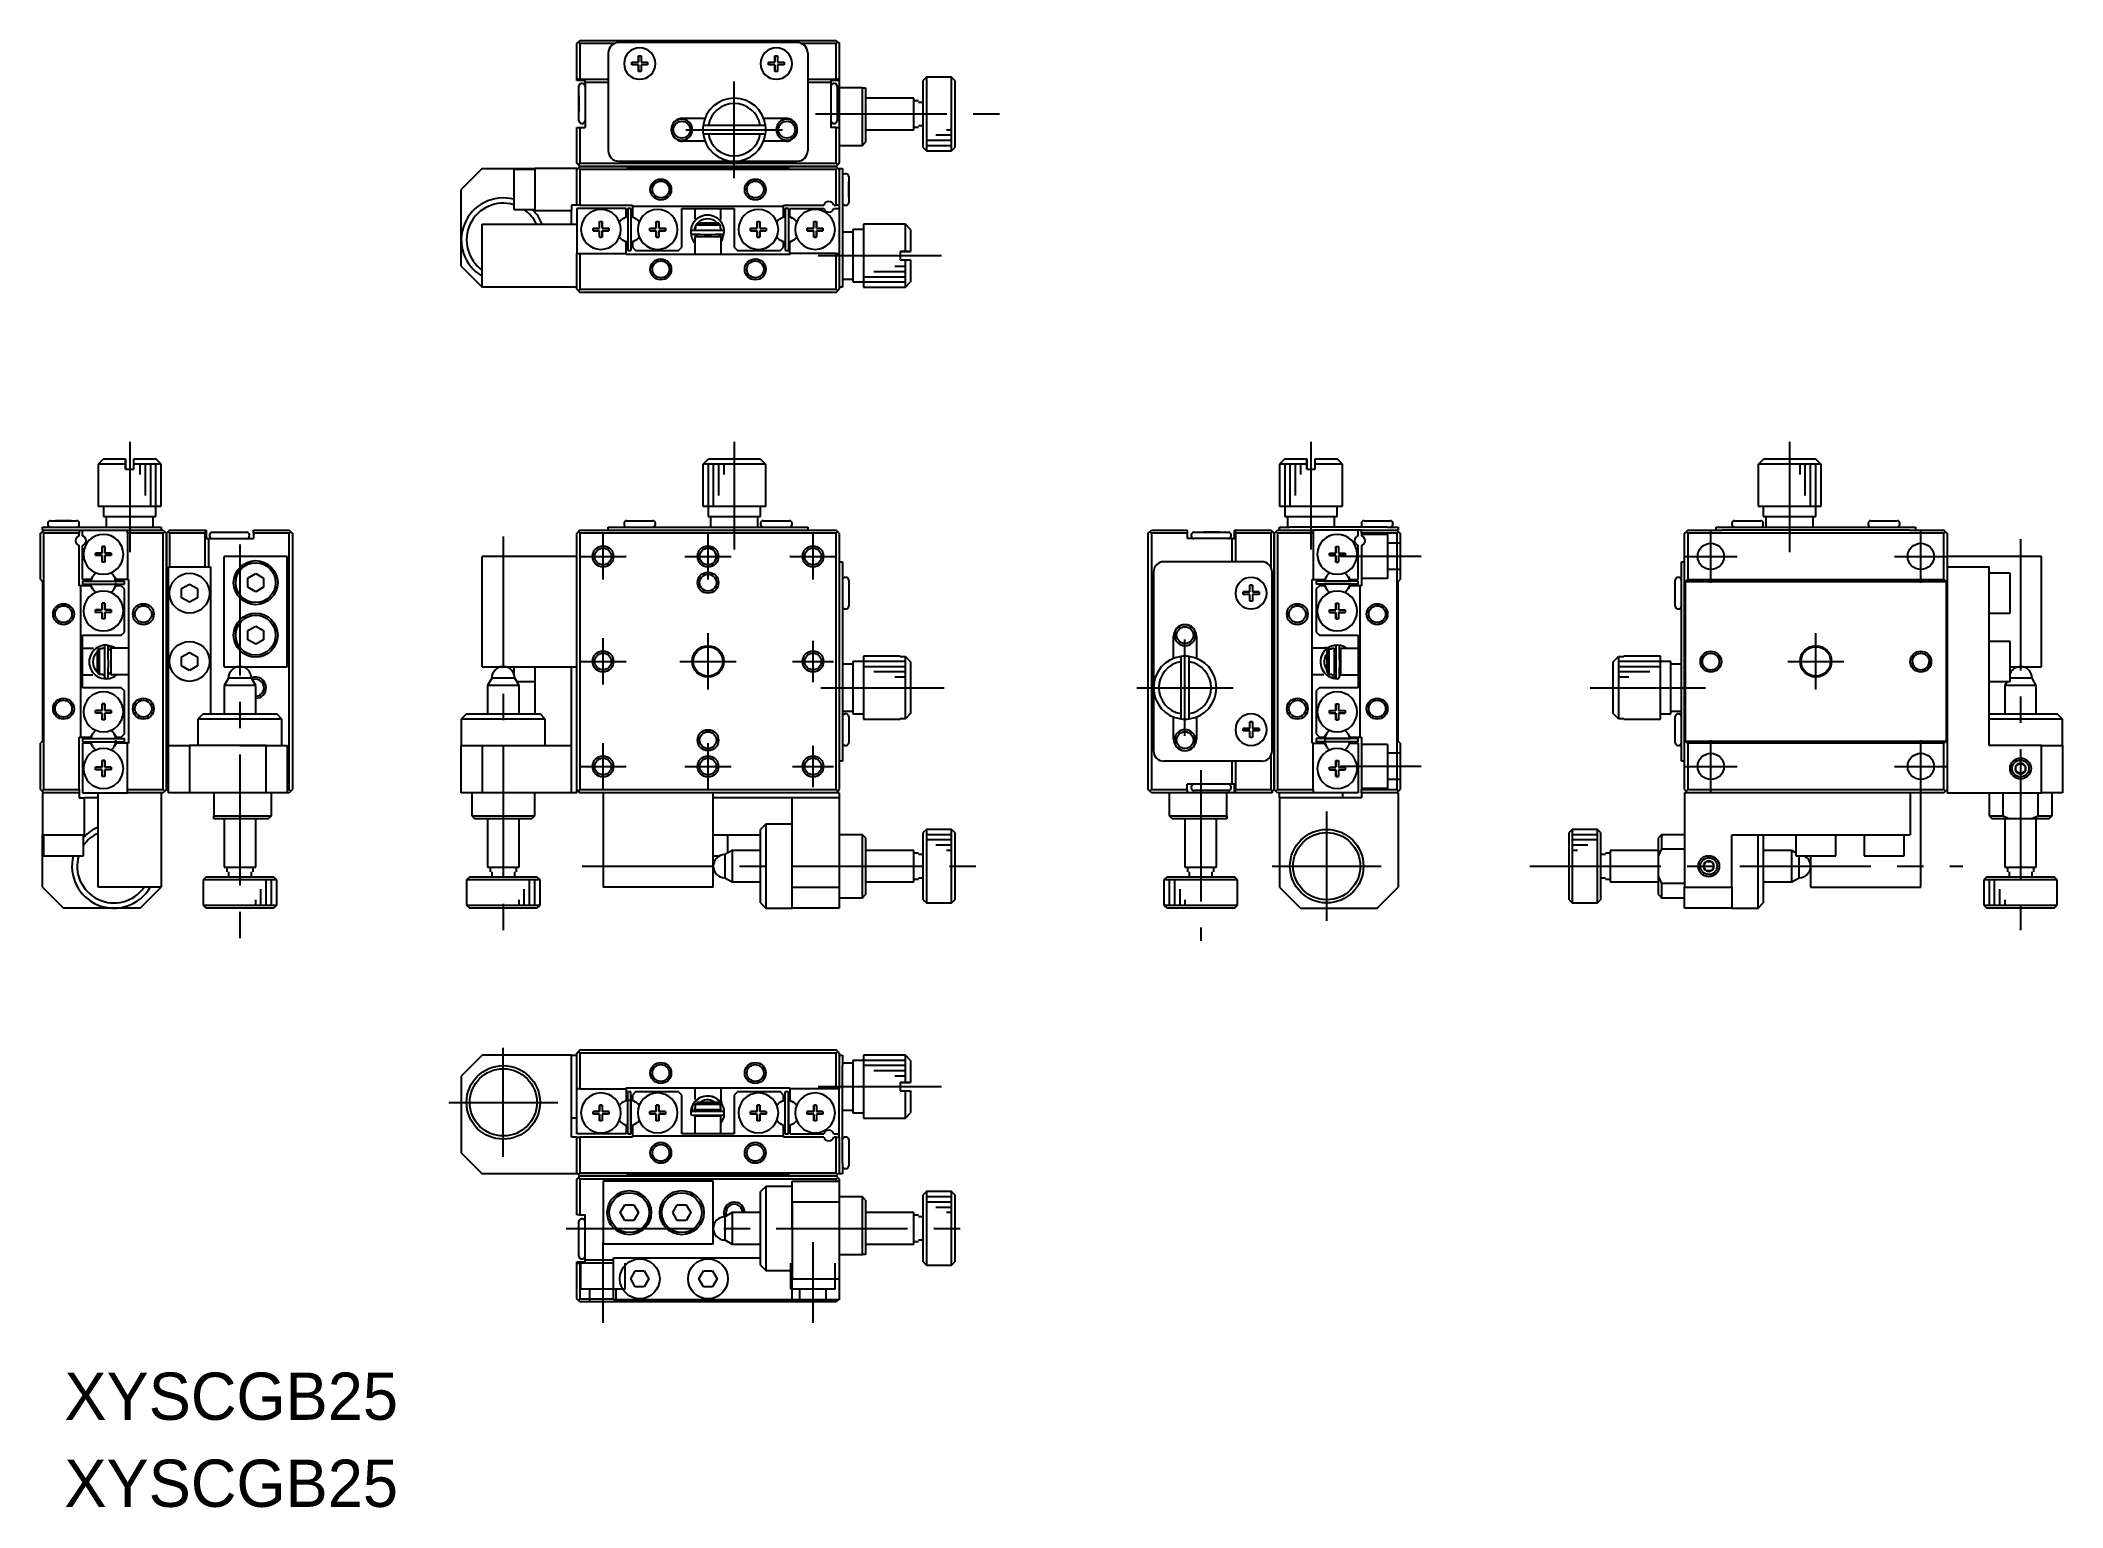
# Model space of a CAD drawing. Extents: x 199 to 391, y 8 to 147.
import ezdxf

# ---------------------------------------------------------------- set-up
doc = ezdxf.new("R2010")
doc.units = 0
doc.header["$LTSCALE"] = 10
doc.linetypes.add('CENTER', pattern=[2, 1.25, -0.25, 0.25, -0.25])
doc.linetypes.add('DASHED', pattern=[3.5, 2, -1.5])
doc.layers.get('0').update_dxf_attribs({"linetype": 'CONTINUOUS'})
doc.layers.add('CENTER', color=1, linetype='CENTER')
doc.styles.get("Standard").update_dxf_attribs({"font": 'FGP教科書体NT-M'})

msp = doc.modelspace()

# ---------------------------------------------------------------- texts
at = {"color": 7}
for p in [(200.896191, 15.974002), (200.896191, 7.684319)]:
    msp.add_text('XYSCGB25', height=4.5, dxfattribs=at).set_placement(p)

# ---------------------------------------------------------------- linework, layer by layer
at = {"color": 7, "linetype": 'CONTINUOUS'}
for p, q in [((249.696596, 147.041309), (249.846596, 147.191309)), ((249.696596, 143.641309), (249.696596, 147.041309)), ((249.846596, 147.191309), (249.996596, 147.341309)), ((249.846596, 147.191309), (249.996596, 147.041309)), ((249.996596, 147.341309), (274.396596, 147.341309)), ((253.260706, 147.041309), (249.996596, 147.041309)), ((249.996596, 147.041309), (249.996596, 143.641309)), ((270.696596, 147.141309), (253.696596, 147.141309)), ((274.396596, 147.041309), (271.132486, 147.041309)), ((274.396596, 147.341309), (274.546596, 147.191309)), ((274.396596, 147.041309), (274.546596, 147.191309)), ((274.396596, 143.641309), (274.396596, 147.041309)), ((274.546596, 147.191309), (274.696596, 147.041309)), ((274.596596, 147.141309), (274.696596, 147.141309)), ((274.696596, 147.141309), (274.696596, 147.041309)), ((274.696596, 147.041309), (274.696596, 143.641309)), ((252.696596, 146.141309), (252.696596, 136.841309)), ((254.946596, 145.266309), (255.571596, 145.266309)), ((254.946596, 145.016309), (254.946596, 145.266309)), ((254.946596, 145.266309), (254.946596, 145.016309)), ((255.571596, 145.016309), (254.946596, 145.016309)), ((255.571596, 145.891309), (255.821596, 145.891309)), ((255.571596, 145.266309), (255.571596, 145.891309)), ((255.571596, 145.891309), (255.571596, 145.266309)), ((255.571596, 144.391309), (255.571596, 145.016309)), ((255.571596, 145.016309), (255.571596, 144.391309)), ((255.821596, 145.891309), (255.821596, 145.266309)), ((255.821596, 145.266309), (256.446596, 145.266309)), ((255.821596, 145.016309), (255.821596, 144.391309)), ((256.446596, 145.016309), (255.821596, 145.016309)), ((256.446596, 145.266309), (256.446596, 145.016309)), ((267.946596, 145.266309), (268.571596, 145.266309)), ((267.946596, 145.016309), (267.946596, 145.266309)), ((267.946596, 145.266309), (267.946596, 145.016309)), ((268.571596, 145.016309), (267.946596, 145.016309)), ((268.571596, 145.891309), (268.821596, 145.891309)), ((268.571596, 145.266309), (268.571596, 145.891309)), ((268.571596, 145.891309), (268.571596, 145.266309)), ((268.571596, 144.391309), (268.571596, 145.016309)), ((268.571596, 145.016309), (268.571596, 144.391309)), ((268.821596, 145.891309), (268.821596, 145.266309)), ((268.821596, 145.266309), (269.446596, 145.266309)), ((268.821596, 145.016309), (268.821596, 144.391309)), ((269.446596, 145.016309), (268.821596, 145.016309)), ((269.446596, 145.266309), (269.446596, 145.016309)), ((271.696596, 146.141309), (271.696596, 136.841309)), ((249.996596, 143.641309), (249.696596, 143.641309)), ((249.696596, 143.541309), (249.696596, 143.641309)), ((250.496596, 143.541309), (249.696596, 143.541309)), ((249.896596, 139.691309), (249.896596, 142.991309)), ((249.896596, 141.466309), (249.896596, 142.991309)), ((249.996596, 143.641309), (252.696596, 143.641309)), ((250.246596, 143.241309), (250.146596, 143.241309)), ((250.496596, 143.341309), (250.496596, 143.541309)), ((252.696596, 143.341309), (250.496596, 143.341309)), ((250.496596, 143.341309), (250.496596, 142.141309)), ((255.821596, 144.391309), (255.571596, 144.391309)), ((268.821596, 144.391309), (268.571596, 144.391309)), ((271.696596, 143.641309), (274.396596, 143.641309)), ((273.896596, 143.341309), (271.696596, 143.341309)), ((274.696596, 143.541309), (273.896596, 143.541309)), ((273.896596, 143.541309), (273.896596, 143.341309)), ((273.896596, 143.341309), (273.896596, 142.141309)), ((274.246596, 143.241309), (274.146596, 143.241309)), ((274.696596, 143.641309), (274.396596, 143.641309)), ((274.496596, 142.991309), (274.496596, 141.341309)), ((274.696596, 143.641309), (274.696596, 143.541309)), ((274.696596, 143.541309), (274.696596, 139.041309)), ((276.896596, 142.841309), (274.696596, 142.841309)), ((276.896596, 137.341309), (276.896596, 142.841309)), ((276.896596, 142.841309), (277.196596, 142.841309)), ((277.196596, 142.841309), (277.196596, 137.641309)), ((282.996596, 143.841309), (282.696596, 143.541309)), ((282.696596, 137.141309), (282.696596, 143.541309)), ((282.996596, 143.841309), (282.996596, 136.841309)), ((285.396596, 143.841309), (282.996596, 143.841309)), ((285.396596, 136.841309), (285.396596, 143.841309)), ((285.696596, 143.541309), (285.396596, 143.841309)), ((285.696596, 143.541309), (285.696596, 137.141309)), ((249.896596, 142.091309), (249.896596, 141.466309)), ((249.896596, 141.466309), (249.896596, 142.091309)), ((249.896596, 141.341309), (249.896596, 141.466309)), ((249.896596, 141.216309), (249.896596, 141.466309)), ((249.896596, 141.466309), (249.896596, 141.216309)), ((249.896596, 141.216309), (249.896596, 141.341309)), ((249.896596, 139.691309), (249.896596, 141.216309)), ((249.896596, 140.591309), (249.896596, 141.216309)), ((249.896596, 141.216309), (249.896596, 140.591309)), ((250.496596, 142.141309), (250.496596, 140.541309)), ((273.896596, 142.141309), (273.896596, 140.541309)), ((274.496596, 142.091309), (274.496596, 141.466309)), ((274.496596, 141.466309), (274.496596, 141.216309)), ((274.496596, 141.341309), (274.496596, 139.691309)), ((274.496596, 141.216309), (274.496596, 140.591309)), ((281.796596, 141.841309), (277.196616, 141.841309)), ((281.796596, 138.841309), (281.796596, 141.841309)), ((282.696596, 141.441309), (282.229609, 141.441309)), ((249.696596, 135.641309), (249.696596, 139.041309)), ((249.696596, 139.041309), (249.996596, 139.041309)), ((249.996596, 139.041309), (249.996596, 135.641309)), ((249.996596, 139.041309), (250.496596, 139.041309)), ((250.146596, 139.441309), (250.246596, 139.441309)), ((250.496596, 140.541309), (250.496596, 139.041309)), ((259.796596, 139.941309), (261.905539, 139.941309)), ((262.228804, 139.241309), (261.723383, 139.241309)), ((267.164389, 139.241309), (262.228804, 139.241309)), ((267.66981, 139.241309), (267.164389, 139.241309)), ((267.487654, 139.941309), (269.596596, 139.941309)), ((273.896596, 140.541309), (273.896596, 139.041309)), ((274.396596, 139.041309), (273.896596, 139.041309)), ((274.146596, 139.441309), (274.246596, 139.441309)), ((274.396596, 135.641309), (274.396596, 139.041309)), ((274.396596, 139.041309), (274.696596, 139.041309)), ((274.696596, 139.041309), (274.696596, 135.641309)), ((277.196596, 138.841309), (281.796596, 138.841309)), ((282.229609, 139.241309), (282.696596, 139.241309)), ((261.905539, 137.741309), (259.796596, 137.741309)), ((261.723383, 138.441309), (262.228804, 138.441309)), ((261.723383, 138.441309), (267.66981, 138.441309)), ((262.228804, 138.441309), (267.164389, 138.441309)), ((267.164389, 138.441309), (267.66981, 138.441309)), ((269.596596, 137.741309), (267.487654, 137.741309)), ((274.696596, 137.341309), (276.896596, 137.341309)), ((276.896596, 137.341309), (277.196596, 137.641309)), ((282.696596, 137.141309), (282.996596, 136.841309)), ((282.996596, 136.841309), (285.396596, 136.841309)), ((285.396596, 136.841309), (285.696596, 137.141309)), ((240.696596, 135.141309), (238.696596, 133.141309)), ((240.696596, 135.141309), (245.696596, 135.141309)), ((243.696596, 135.041309), (243.696596, 131.241309)), ((245.696596, 135.041309), (243.696596, 135.041309)), ((245.696596, 135.141309), (245.696596, 131.141309)), ((249.696596, 135.141309), (245.696596, 135.141309)), ((249.846596, 135.491309), (249.696596, 135.641309)), ((249.696596, 135.041309), (249.846596, 135.191309)), ((249.696596, 135.041309), (249.696596, 135.141309)), ((249.696596, 131.641309), (249.696596, 135.041309)), ((249.996596, 135.641309), (249.846596, 135.491309)), ((249.996596, 135.341309), (249.846596, 135.491309)), ((249.996596, 135.341309), (249.846596, 135.191309)), ((249.846596, 135.191309), (249.996596, 135.041309)), ((249.996596, 135.641309), (274.396596, 135.641309)), ((249.996596, 135.341309), (254.396596, 135.341309)), ((254.396596, 135.341309), (249.996596, 135.341309)), ((249.996596, 135.041309), (249.996596, 131.641309)), ((274.396596, 135.041309), (249.996596, 135.041309)), ((253.696596, 135.841309), (270.696596, 135.841309)), ((254.596596, 135.141309), (254.396596, 135.341309)), ((269.996596, 135.341309), (254.396596, 135.341309)), ((269.796596, 135.141309), (254.596596, 135.141309)), ((269.996596, 135.341309), (269.796596, 135.141309)), ((269.996596, 135.341309), (274.396596, 135.341309)), ((274.396596, 135.341309), (269.996596, 135.341309)), ((274.546596, 135.491309), (274.396596, 135.641309)), ((274.546596, 135.491309), (274.396596, 135.341309)), ((274.546596, 135.191309), (274.396596, 135.341309)), ((274.396596, 135.041309), (274.546596, 135.191309)), ((274.396596, 131.641309), (274.396596, 135.041309)), ((274.696596, 135.641309), (274.546596, 135.491309)), ((274.546596, 135.191309), (274.696596, 135.041309)), ((274.696596, 135.141309), (274.996596, 135.141309)), ((274.696596, 135.041309), (274.696596, 135.141309)), ((274.696596, 135.041309), (274.696596, 131.641309)), ((274.996596, 135.141309), (274.996596, 134.141309)), ((238.696596, 128.341309), (238.696596, 133.141309)), ((274.996596, 134.141309), (274.996596, 133.941309)), ((274.996596, 133.941309), (274.996596, 132.341309)), ((275.346596, 134.641309), (275.246596, 134.641309)), ((275.596596, 134.391309), (275.596596, 131.891309)), ((275.596596, 134.391309), (275.596596, 133.266309)), ((275.596596, 133.891309), (275.596596, 133.266309)), ((275.596596, 133.266309), (275.596596, 133.891309)), ((275.596596, 133.266309), (275.596596, 133.016309)), ((275.596596, 133.016309), (275.596596, 133.266309)), ((275.596596, 133.266309), (275.596596, 133.016309)), ((275.596596, 133.016309), (275.596596, 131.891309)), ((275.596596, 132.391309), (275.596596, 133.016309)), ((275.596596, 133.016309), (275.596596, 132.391309)), ((243.696596, 131.241309), (245.696596, 131.241309)), ((245.696596, 131.141309), (249.196596, 131.141309)), ((249.696596, 131.641309), (249.196596, 131.641309)), ((249.196596, 131.641309), (249.196596, 131.141309)), ((249.196596, 129.841309), (249.196596, 131.141309)), ((249.996596, 131.641309), (249.696596, 131.641309)), ((254.396596, 131.341309), (249.696596, 131.341309)), ((249.696596, 131.341309), (249.696596, 127.041309)), ((249.996596, 131.641309), (254.996596, 131.641309)), ((254.396596, 130.542775), (254.396596, 131.341309)), ((254.546596, 131.341309), (254.546596, 127.341309)), ((254.546596, 131.341309), (254.546596, 130.522321)), ((254.846596, 131.341309), (254.546596, 131.341309)), ((254.846596, 131.341309), (254.846596, 127.341309)), ((254.996596, 131.641309), (254.996596, 131.541309)), ((269.396596, 131.541309), (254.996596, 131.541309)), ((254.996596, 131.541309), (254.996596, 130.542775)), ((259.696596, 131.341309), (264.696596, 131.341309)), ((259.696596, 127.641309), (259.696596, 131.341309)), ((260.926596, 131.341309), (260.926596, 130.356096)), ((263.426596, 130.287076), (263.426596, 131.341309)), ((264.696596, 131.341309), (264.696596, 127.641309)), ((269.396596, 131.641309), (273.219627, 131.641309)), ((269.396596, 131.541309), (269.396596, 131.641309)), ((269.396596, 130.542775), (269.396596, 131.541309)), ((269.546596, 131.341309), (269.546596, 127.341309)), ((269.546596, 131.341309), (269.546596, 130.522321)), ((269.846596, 131.341309), (269.546596, 131.341309)), ((269.846596, 131.341309), (269.846596, 127.341309)), ((269.996596, 130.542775), (269.996596, 131.341309)), ((269.996596, 131.341309), (273.219627, 131.341309)), ((274.173566, 131.641309), (274.396596, 131.641309)), ((274.173566, 131.341309), (274.696596, 131.341309)), ((274.696596, 131.641309), (274.396596, 131.641309)), ((274.696596, 131.641309), (274.696596, 131.341309)), ((274.696596, 131.341309), (274.696596, 127.041309)), ((274.996596, 132.341309), (274.996596, 124.841309)), ((275.246596, 131.641309), (275.346596, 131.641309)), ((240.696596, 129.841309), (249.696596, 129.841309)), ((240.696596, 123.841309), (240.696596, 129.841309)), ((251.246596, 129.466309), (251.871596, 129.466309)), ((251.246596, 129.216309), (251.246596, 129.466309)), ((251.871596, 129.216309), (251.246596, 129.216309)), ((251.246596, 129.216309), (251.871596, 129.216309)), ((251.871596, 130.091309), (252.121596, 130.091309)), ((251.871596, 129.466309), (251.871596, 130.091309)), ((251.871596, 128.591309), (251.871596, 129.216309)), ((252.121596, 130.091309), (252.121596, 129.466309)), ((252.121596, 129.466309), (252.121596, 130.091309)), ((252.121596, 129.466309), (252.746596, 129.466309)), ((252.121596, 129.216309), (252.121596, 128.591309)), ((252.746596, 129.216309), (252.121596, 129.216309)), ((252.121596, 128.591309), (252.121596, 129.216309)), ((252.121596, 129.216309), (252.746596, 129.216309)), ((252.746596, 129.466309), (252.746596, 129.216309)), ((252.746596, 129.216309), (252.746596, 129.466309)), ((254.101346, 130.372312), (254.396596, 130.542775)), ((254.546596, 130.591309), (254.546596, 130.522321)), ((254.546596, 130.591309), (254.546596, 130.522321)), ((254.546596, 130.591309), (254.546596, 130.522321)), ((254.546596, 130.591309), (254.546596, 130.522321)), ((254.546596, 130.591309), (254.546596, 130.522321)), ((254.546596, 130.591309), (254.546596, 130.522321)), ((254.546596, 130.591309), (254.546596, 130.522321)), ((254.546596, 130.591309), (254.546596, 128.091309)), ((254.546596, 130.591309), (254.546596, 130.522321)), ((254.546596, 130.591309), (254.546596, 130.522321)), ((254.546596, 130.591309), (254.546596, 130.522321)), ((254.546596, 130.591309), (254.546596, 130.522321)), ((254.546596, 130.591309), (254.546596, 130.522321)), ((254.546596, 130.591309), (254.546596, 130.522321)), ((254.996596, 130.542775), (255.291846, 130.372312)), ((256.646596, 129.466309), (257.271596, 129.466309)), ((256.646596, 129.216309), (256.646596, 129.466309)), ((257.271596, 129.216309), (256.646596, 129.216309)), ((256.646596, 129.216309), (257.271596, 129.216309)), ((257.271596, 130.091309), (257.521596, 130.091309)), ((257.271596, 129.466309), (257.271596, 130.091309)), ((257.271596, 128.591309), (257.271596, 129.216309)), ((257.521596, 130.091309), (257.521596, 129.466309)), ((257.521596, 129.466309), (257.521596, 130.091309)), ((257.521596, 129.466309), (258.146596, 129.466309)), ((257.521596, 129.216309), (257.521596, 128.591309)), ((258.146596, 129.216309), (257.521596, 129.216309)), ((257.521596, 129.216309), (258.146596, 129.216309)), ((257.521596, 128.591309), (257.521596, 129.216309)), ((258.146596, 129.466309), (258.146596, 129.216309)), ((258.146596, 129.216309), (258.146596, 129.466309)), ((260.563092, 129.145482), (260.550225, 129.040676)), ((260.633329, 129.223764), (260.563092, 129.145482)), ((260.732486, 129.251705), (260.633329, 129.223764)), ((260.836164, 129.257574), (260.732486, 129.251705)), ((263.537107, 129.242928), (260.757452, 129.242928)), ((260.946433, 129.261144), (260.836164, 129.257574)), ((260.906456, 129.260009), (260.942634, 129.439675)), ((260.946467, 129.377602), (260.922775, 129.357867)), ((260.942634, 129.439675), (260.996362, 129.593663)), ((260.996596, 129.441309), (260.946596, 129.441309)), ((260.946596, 129.441309), (260.946596, 129.241309)), ((262.196596, 129.241309), (260.946596, 129.241309)), ((260.946596, 129.241309), (260.953725, 129.23418)), ((260.983817, 129.521035), (260.970458, 129.527201)), ((260.996596, 129.513409), (260.983817, 129.521035)), ((260.996326, 129.56398), (260.984042, 129.563685)), ((260.989881, 129.578024), (260.996596, 129.571309)), ((261.206647, 129.941309), (260.996596, 129.741309)), ((260.996596, 129.741309), (260.996596, 129.441309)), ((263.396596, 129.741309), (260.996596, 129.741309)), ((263.186546, 129.941309), (261.206647, 129.941309)), ((263.446596, 129.241309), (262.196596, 129.241309)), ((263.396596, 129.741309), (263.186546, 129.941309)), ((263.396596, 129.441309), (263.396596, 129.741309)), ((263.446596, 129.441309), (263.396596, 129.441309)), ((263.442758, 129.23747), (263.446596, 129.241309)), ((263.446596, 129.241309), (263.446596, 129.441309)), ((263.526844, 129.254274), (263.446831, 129.258021)), ((263.650042, 129.229898), (263.526844, 129.254274)), ((263.556555, 128.356465), (263.745331, 129.04612)), ((263.723594, 129.160731), (263.650042, 129.229898)), ((263.710158, 128.964749), (263.746926, 129.061555)), ((263.746926, 129.061555), (263.723594, 129.160731)), ((266.246596, 129.466309), (266.871596, 129.466309)), ((266.246596, 129.216309), (266.246596, 129.466309)), ((266.871596, 129.216309), (266.246596, 129.216309)), ((266.246596, 129.216309), (266.871596, 129.216309)), ((266.871596, 130.091309), (267.121596, 130.091309)), ((266.871596, 129.466309), (266.871596, 130.091309)), ((266.871596, 128.591309), (266.871596, 129.216309)), ((267.121596, 130.091309), (267.121596, 129.466309)), ((267.121596, 129.466309), (267.121596, 130.091309)), ((267.121596, 129.466309), (267.746596, 129.466309)), ((267.121596, 129.216309), (267.121596, 128.591309)), ((267.746596, 129.216309), (267.121596, 129.216309)), ((267.121596, 129.216309), (267.746596, 129.216309)), ((267.121596, 128.591309), (267.121596, 129.216309)), ((267.746596, 129.466309), (267.746596, 129.216309)), ((267.746596, 129.216309), (267.746596, 129.466309)), ((269.101346, 130.372312), (269.396596, 130.542775)), ((269.546596, 130.591309), (269.546596, 130.522321)), ((269.546596, 130.591309), (269.546596, 130.522321)), ((269.546596, 130.591309), (269.546596, 130.522321)), ((269.546596, 130.591309), (269.546596, 130.522321)), ((269.546596, 130.591309), (269.546596, 130.522321)), ((269.546596, 130.591309), (269.546596, 130.522321)), ((269.546596, 130.591309), (269.546596, 130.522321)), ((269.546596, 130.591309), (269.546596, 128.091309)), ((269.546596, 130.591309), (269.546596, 130.522321)), ((269.546596, 130.591309), (269.546596, 130.522321)), ((269.546596, 130.591309), (269.546596, 130.522321)), ((269.546596, 130.591309), (269.546596, 130.522321)), ((269.546596, 130.591309), (269.546596, 130.522321)), ((269.546596, 130.591309), (269.546596, 130.522321)), ((270.291846, 130.372312), (269.996596, 130.542775)), ((271.646596, 129.466309), (272.271596, 129.466309)), ((271.646596, 129.216309), (271.646596, 129.466309)), ((272.271596, 129.216309), (271.646596, 129.216309)), ((271.646596, 129.216309), (272.271596, 129.216309)), ((272.271596, 130.091309), (272.521596, 130.091309)), ((272.271596, 129.466309), (272.271596, 130.091309)), ((272.271596, 128.591309), (272.271596, 129.216309)), ((272.521596, 130.091309), (272.521596, 129.466309)), ((272.521596, 129.466309), (272.521596, 130.091309)), ((272.521596, 129.466309), (273.146596, 129.466309)), ((272.521596, 129.216309), (272.521596, 128.591309)), ((273.146596, 129.216309), (272.521596, 129.216309)), ((272.521596, 129.216309), (273.146596, 129.216309)), ((272.521596, 128.591309), (272.521596, 129.216309)), ((273.146596, 129.466309), (273.146596, 129.216309)), ((273.146596, 129.216309), (273.146596, 129.466309)), ((275.996596, 129.091309), (274.996596, 129.091309)), ((275.996596, 129.341309), (275.996596, 126.841309)), ((275.996596, 129.341309), (275.996596, 129.091309)), ((276.996596, 129.341309), (275.996596, 129.341309)), ((276.996596, 129.841309), (276.996596, 126.841309)), ((276.996596, 129.841309), (276.996596, 129.341309)), ((280.996596, 129.841309), (276.996596, 129.841309)), ((276.996596, 129.341309), (276.996596, 124.341309)), ((276.996596, 129.341309), (276.996596, 126.841309)), ((280.996596, 127.241309), (280.996596, 129.841309)), ((281.496596, 129.341309), (280.996596, 129.841309)), ((281.496596, 129.341309), (281.496596, 127.241309)), ((238.696596, 125.841309), (238.696596, 128.341309)), ((252.121596, 128.591309), (251.871596, 128.591309)), ((251.871596, 128.591309), (252.121596, 128.591309)), ((254.396596, 128.139843), (254.101346, 128.310306)), ((254.396596, 127.041309), (254.396596, 128.139843)), ((254.546596, 128.160297), (254.546596, 128.091309)), ((254.546596, 128.160297), (254.546596, 128.091309)), ((254.546596, 128.160297), (254.546596, 128.091309)), ((254.546596, 128.160297), (254.546596, 128.091309)), ((254.546596, 128.160297), (254.546596, 127.341309)), ((254.546596, 128.160297), (254.546596, 128.091309)), ((254.546596, 128.160297), (254.546596, 128.091309)), ((254.546596, 128.160297), (254.546596, 128.091309)), ((254.546596, 127.341309), (254.846596, 127.341309)), ((255.291846, 128.310306), (254.996596, 128.139843)), ((254.996596, 128.139843), (254.996596, 127.641309)), ((254.996596, 127.641309), (255.296596, 127.341309)), ((255.296596, 127.341309), (259.396596, 127.341309)), ((257.521596, 128.591309), (257.271596, 128.591309)), ((257.271596, 128.591309), (257.521596, 128.591309)), ((259.396596, 127.341309), (259.696596, 127.641309)), ((260.550225, 129.040676), (260.59993, 128.947346)), ((260.59993, 128.947346), (260.69152, 128.899301)), ((261.184626, 128.879339), (260.946596, 128.641309)), ((263.446596, 128.641309), (260.946596, 128.641309)), ((260.946596, 128.641309), (260.946596, 126.941309)), ((261.041894, 128.736728), (260.976182, 128.883366)), ((261.057441, 128.752162), (261.043518, 128.88193)), ((263.446596, 128.641309), (263.206869, 128.881037)), ((263.446596, 126.941309), (263.446596, 128.641309)), ((263.453366, 128.256085), (263.446596, 128.259497)), ((263.491883, 128.23298), (263.446608, 128.248845)), ((263.446615, 128.180082), (263.488454, 128.241263)), ((263.459741, 128.252977), (263.453366, 128.256085)), ((263.465695, 128.250184), (263.459741, 128.252977)), ((263.471207, 128.247717), (263.465695, 128.250184)), ((263.476255, 128.245585), (263.471207, 128.247717)), ((263.48082, 128.243796), (263.476255, 128.245585)), ((263.484884, 128.242358), (263.48082, 128.243796)), ((263.488432, 128.241276), (263.484884, 128.242358)), ((263.492218, 128.240413), (263.488432, 128.241276)), ((263.488454, 128.241263), (263.556555, 128.356465)), ((263.495102, 128.240152), (263.492218, 128.240413)), ((263.497066, 128.240495), (263.495102, 128.240152)), ((263.498096, 128.241439), (263.497066, 128.240495)), ((263.497984, 128.241232), (263.514341, 128.268353)), ((263.514341, 128.268353), (263.530195, 128.297781)), ((263.530195, 128.297781), (263.544559, 128.327955)), ((263.541928, 128.878747), (263.535795, 128.891791)), ((263.555058, 128.848023), (263.541928, 128.878747)), ((263.544559, 128.327955), (263.557397, 128.358799)), ((263.566638, 128.81669), (263.555058, 128.848023)), ((263.557397, 128.358799), (263.568679, 128.390238)), ((263.576639, 128.784827), (263.566638, 128.81669)), ((263.568679, 128.390238), (263.578377, 128.422194)), ((263.585039, 128.75251), (263.576639, 128.784827)), ((263.578377, 128.422194), (263.586467, 128.454588)), ((263.591815, 128.719819), (263.585039, 128.75251)), ((263.586467, 128.454588), (263.592931, 128.48734)), ((263.596952, 128.686836), (263.591815, 128.719819)), ((263.592931, 128.48734), (263.597752, 128.520371)), ((263.600438, 128.653641), (263.596952, 128.686836)), ((263.597752, 128.520371), (263.600918, 128.553598)), ((263.602263, 128.620314), (263.600438, 128.653641)), ((263.600918, 128.553598), (263.602423, 128.586939)), ((263.602423, 128.586939), (263.602263, 128.620314)), ((263.627149, 128.90587), (263.710158, 128.964749)), ((264.696596, 127.641309), (264.996596, 127.341309)), ((264.996596, 127.341309), (269.096596, 127.341309)), ((267.121596, 128.591309), (266.871596, 128.591309)), ((266.871596, 128.591309), (267.121596, 128.591309)), ((269.096596, 127.341309), (269.396596, 127.641309)), ((269.396596, 128.139843), (269.101346, 128.310306)), ((269.396596, 127.641309), (269.396596, 128.139843)), ((269.546596, 128.160297), (269.546596, 128.091309)), ((269.546596, 128.160297), (269.546596, 128.091309)), ((269.546596, 128.160297), (269.546596, 128.091309)), ((269.546596, 128.160297), (269.546596, 128.091309)), ((269.546596, 128.160297), (269.546596, 128.091309)), ((269.546596, 128.160297), (269.546596, 128.091309)), ((269.546596, 128.160297), (269.546596, 128.091309)), ((269.546596, 128.160297), (269.546596, 127.341309)), ((269.546596, 128.160297), (269.546596, 128.091309)), ((269.546596, 128.160297), (269.546596, 128.091309)), ((269.546596, 128.160297), (269.546596, 128.091309)), ((269.546596, 128.160297), (269.546596, 128.091309)), ((269.546596, 128.160297), (269.546596, 128.091309)), ((269.546596, 128.160297), (269.546596, 128.091309)), ((269.546596, 127.341309), (269.846596, 127.341309)), ((269.996596, 128.139843), (270.291846, 128.310306)), ((269.996596, 127.041309), (269.996596, 128.139843)), ((272.521596, 128.591309), (272.271596, 128.591309)), ((272.271596, 128.591309), (272.521596, 128.591309)), ((280.496596, 127.241309), (280.496596, 126.441309)), ((280.496596, 127.241309), (280.996596, 127.241309)), ((280.996596, 127.241309), (280.496596, 127.241309)), ((280.996596, 127.241309), (281.496596, 127.241309)), ((281.496596, 127.241309), (280.996596, 127.241309)), ((238.696596, 125.841309), (240.696596, 123.841309)), ((249.696596, 123.641309), (249.696596, 127.041309)), ((249.696596, 127.041309), (249.996596, 127.041309)), ((249.996596, 127.041309), (249.996596, 123.641309)), ((249.996596, 127.041309), (254.396596, 127.041309)), ((254.396596, 126.941309), (254.396596, 127.041309)), ((261.396596, 126.941309), (254.396596, 126.941309)), ((262.996596, 126.941309), (261.396596, 126.941309)), ((269.996596, 126.941309), (262.996596, 126.941309)), ((269.996596, 127.041309), (269.996596, 126.941309)), ((274.396596, 127.041309), (269.996596, 127.041309)), ((274.396596, 123.641309), (274.396596, 127.041309)), ((274.396596, 127.041309), (274.696596, 127.041309)), ((274.696596, 127.041309), (274.696596, 123.641309)), ((275.996596, 126.841309), (275.996596, 124.341309)), ((276.996596, 126.841309), (276.996596, 123.841309)), ((276.996596, 126.841309), (276.996596, 124.341309)), ((280.496596, 126.441309), (280.996596, 126.441309)), ((280.996596, 123.841309), (280.996596, 126.441309)), ((280.996596, 126.441309), (281.496596, 126.441309)), ((281.496596, 126.441309), (281.496596, 124.341309)), ((249.696596, 123.841309), (240.696596, 123.841309)), ((249.846596, 123.491309), (249.696596, 123.641309)), ((249.996596, 123.641309), (249.846596, 123.491309)), ((249.996596, 123.341309), (249.846596, 123.491309)), ((249.996596, 123.641309), (274.396596, 123.641309)), ((274.396596, 123.341309), (249.996596, 123.341309)), ((274.546596, 123.491309), (274.396596, 123.641309)), ((274.396596, 123.341309), (274.546596, 123.491309)), ((274.696596, 123.641309), (274.546596, 123.491309)), ((274.996596, 123.841309), (274.696596, 123.841309)), ((274.996596, 124.841309), (274.996596, 123.841309)), ((274.996596, 124.591309), (275.996596, 124.591309)), ((275.996596, 124.591309), (275.996596, 124.341309)), ((275.996596, 124.341309), (276.996596, 124.341309)), ((276.996596, 124.341309), (276.996596, 123.841309)), ((276.996596, 123.841309), (280.996596, 123.841309)), ((280.996596, 123.841309), (281.496596, 124.341309)), ((204.612028, 107.501494), (204.112028, 107.001494)), ((206.712028, 107.001494), (204.112028, 107.001494)), ((204.112028, 107.001494), (204.112028, 103.001494)), ((204.612028, 107.501494), (206.712028, 107.501494)), ((206.712028, 107.001494), (206.712028, 107.501494)), ((206.712028, 107.501494), (206.712028, 107.001494)), ((206.712028, 106.501494), (206.712028, 107.001494)), ((206.712028, 107.001494), (206.712028, 106.501494)), ((206.712028, 106.501494), (207.512028, 106.501494)), ((207.512028, 107.501494), (209.612028, 107.501494)), ((207.512028, 107.001494), (207.512028, 107.501494)), ((210.112028, 107.001494), (207.512028, 107.001494)), ((207.512028, 106.501494), (207.512028, 107.001494)), ((210.112028, 107.001494), (209.612028, 107.501494)), ((210.112028, 103.001494), (210.112028, 107.001494)), ((261.696596, 106.501494), (261.723383, 106.501494)), ((261.696596, 106.501494), (261.723383, 106.501494)), ((261.696596, 106.501494), (261.696596, 103.001494)), ((261.723383, 107.001494), (262.228804, 107.501494)), ((267.66981, 107.001494), (261.723383, 107.001494)), ((261.723383, 106.501494), (261.723383, 107.001494)), ((262.228804, 107.501494), (267.164389, 107.501494)), ((262.228804, 107.501494), (267.164389, 107.501494)), ((267.164389, 107.501494), (267.66981, 107.001494)), ((267.66981, 107.001494), (267.66981, 106.501494)), ((267.66981, 106.501494), (267.696596, 106.501494)), ((267.66981, 106.501494), (267.696596, 106.501494)), ((267.696596, 103.001494), (267.696596, 106.501494)), ((317.125918, 107.501494), (316.625918, 107.001494)), ((319.225918, 107.001494), (316.625918, 107.001494)), ((316.625918, 107.001494), (316.625918, 103.001494)), ((317.125918, 107.501494), (319.225918, 107.501494)), ((317.125918, 107.501494), (319.225918, 107.501494)), ((319.225918, 107.001494), (319.225918, 107.501494)), ((319.225918, 107.501494), (319.225918, 107.001494)), ((319.225918, 106.501494), (319.225918, 107.001494)), ((319.225918, 107.001494), (319.225918, 106.501494)), ((319.225918, 106.501494), (320.025918, 106.501494)), ((319.225918, 106.501494), (320.025918, 106.501494)), ((320.025918, 107.501494), (322.125918, 107.501494)), ((320.025918, 107.501494), (322.125918, 107.501494)), ((320.025918, 107.001494), (320.025918, 107.501494)), ((322.625918, 107.001494), (320.025918, 107.001494)), ((320.025918, 106.501494), (320.025918, 107.001494)), ((322.625918, 107.001494), (322.125918, 107.501494)), ((322.625918, 103.001494), (322.625918, 107.001494)), ((362.210486, 106.501494), (362.237272, 106.501494)), ((362.210486, 106.501494), (362.210486, 103.001494)), ((362.237272, 107.001494), (362.742693, 107.501494)), ((362.237272, 106.501494), (362.237272, 107.001494)), ((368.1837, 107.001494), (362.237272, 107.001494)), ((362.742693, 107.501494), (367.678278, 107.501494)), ((367.678278, 107.501494), (368.1837, 107.001494)), ((368.1837, 107.001494), (368.1837, 106.501494)), ((368.1837, 106.501494), (368.210486, 106.501494)), ((368.210486, 103.001494), (368.210486, 106.501494)), ((204.112028, 103.001494), (207.112028, 103.001494)), ((204.112028, 103.001494), (204.612028, 103.001494)), ((204.612028, 103.001494), (209.612028, 103.001494)), ((204.612028, 103.001494), (207.112028, 103.001494)), ((204.612028, 103.001494), (204.612028, 102.001494)), ((207.112028, 103.001494), (209.612028, 103.001494)), ((207.112028, 103.001494), (210.112028, 103.001494)), ((209.612028, 103.001494), (210.112028, 103.001494)), ((209.612028, 102.001494), (209.612028, 103.001494)), ((261.696596, 103.001494), (267.696596, 103.001494)), ((262.196596, 103.001494), (262.196596, 102.001494)), ((267.196596, 102.001494), (267.196596, 103.001494)), ((316.625918, 103.001494), (322.625918, 103.001494)), ((317.125918, 103.001494), (317.125918, 102.001494)), ((322.125918, 102.001494), (322.125918, 103.001494)), ((362.210486, 103.001494), (368.210486, 103.001494)), ((362.210486, 103.001494), (362.710486, 103.001494)), ((362.710486, 103.001494), (367.710486, 103.001494)), ((362.710486, 103.001494), (367.710486, 103.001494)), ((362.710486, 103.001494), (362.710486, 102.001494)), ((367.710486, 103.001494), (368.210486, 103.001494)), ((367.710486, 102.001494), (367.710486, 103.001494)), ((198.762028, 100.551494), (198.612028, 100.401494)), ((198.612028, 96.001494), (198.612028, 100.401494)), ((198.762028, 100.551494), (198.912028, 100.701494)), ((198.912028, 100.401494), (198.762028, 100.551494)), ((198.812028, 100.701494), (198.812028, 101.001494)), ((198.812028, 101.001494), (199.812028, 101.001494)), ((198.912028, 100.701494), (198.812028, 100.701494)), ((198.912028, 100.701494), (202.312028, 100.701494)), ((198.912028, 100.401494), (198.912028, 76.001494)), ((202.312028, 100.401494), (198.912028, 100.401494)), ((199.312028, 101.351494), (199.312028, 101.251494)), ((199.562028, 101.601494), (202.062028, 101.601494)), ((199.562028, 101.601494), (200.687028, 101.601494)), ((199.812028, 101.001494), (200.012028, 101.001494)), ((200.012028, 101.001494), (201.612028, 101.001494)), ((200.062028, 101.601494), (200.687028, 101.601494)), ((200.687028, 101.601494), (200.062028, 101.601494)), ((200.687028, 101.601494), (200.937028, 101.601494)), ((200.937028, 101.601494), (200.687028, 101.601494)), ((200.687028, 101.601494), (200.937028, 101.601494)), ((200.937028, 101.601494), (202.062028, 101.601494)), ((201.562028, 101.601494), (200.937028, 101.601494)), ((200.937028, 101.601494), (201.562028, 101.601494)), ((201.612028, 101.001494), (209.112028, 101.001494)), ((202.312028, 101.251494), (202.312028, 101.351494)), ((202.312028, 100.701494), (202.612028, 100.701494)), ((202.312028, 100.701494), (202.312028, 100.401494)), ((202.312028, 100.178464), (202.312028, 100.401494)), ((202.612028, 100.178464), (202.612028, 100.701494)), ((202.612028, 100.701494), (206.912028, 100.701494)), ((204.612028, 102.001494), (207.112028, 102.001494)), ((204.612028, 102.001494), (204.862028, 102.001494)), ((204.862028, 102.001494), (204.862028, 101.001494)), ((206.912028, 100.701494), (210.312028, 100.701494)), ((206.912028, 100.401494), (206.912028, 100.701494)), ((206.912028, 100.401494), (206.912028, 96.001494)), ((210.312028, 100.401494), (206.912028, 100.401494)), ((207.112028, 102.001494), (209.612028, 102.001494)), ((209.112028, 101.001494), (210.112028, 101.001494)), ((209.362028, 102.001494), (209.612028, 102.001494)), ((209.362028, 101.001494), (209.362028, 102.001494)), ((210.112028, 101.001494), (210.112028, 100.701494)), ((210.312028, 100.701494), (210.462028, 100.551494)), ((210.462028, 100.551494), (210.312028, 100.401494)), ((210.312028, 76.001494), (210.312028, 100.401494)), ((210.612028, 100.401494), (210.462028, 100.551494)), ((210.612028, 100.401494), (210.762028, 100.551494)), ((210.612028, 76.001494), (210.612028, 100.401494)), ((210.612028, 100.401494), (210.612028, 76.001494)), ((210.762028, 100.551494), (210.912028, 100.701494)), ((210.912028, 100.401494), (210.762028, 100.551494)), ((210.912028, 100.701494), (214.312028, 100.701494)), ((214.312028, 100.401494), (210.912028, 100.401494)), ((210.912028, 100.401494), (210.912028, 97.201494)), ((214.312028, 100.701494), (214.312028, 100.401494)), ((214.312028, 100.701494), (214.412028, 100.701494)), ((214.312028, 97.201494), (214.312028, 100.401494)), ((214.412028, 100.701494), (214.412028, 99.901494)), ((214.712028, 100.251494), (214.712028, 100.151494)), ((214.962028, 100.501494), (216.612028, 100.501494)), ((215.862028, 100.501494), (216.487028, 100.501494)), ((216.487028, 100.501494), (216.737028, 100.501494)), ((216.612028, 100.501494), (218.262028, 100.501494)), ((216.737028, 100.501494), (217.362028, 100.501494)), ((218.512028, 100.151494), (218.512028, 100.251494)), ((218.912028, 100.701494), (222.312028, 100.701494)), ((218.912028, 100.401494), (218.912028, 100.701494)), ((218.912028, 100.401494), (218.912028, 99.901494)), ((222.312028, 100.401494), (218.912028, 100.401494)), ((222.312028, 100.701494), (222.462028, 100.551494)), ((222.462028, 100.551494), (222.312028, 100.401494)), ((222.312028, 76.001494), (222.312028, 100.401494)), ((222.612028, 100.401494), (222.462028, 100.551494)), ((222.612028, 100.401494), (222.612028, 76.001494)), ((249.846596, 100.551494), (249.696596, 100.401494)), ((249.696596, 76.001494), (249.696596, 100.401494)), ((249.996596, 100.701494), (249.846596, 100.551494)), ((249.996596, 100.401494), (249.846596, 100.551494)), ((249.996596, 100.701494), (274.396596, 100.701494)), ((249.996596, 100.401494), (249.996596, 76.001494)), ((274.396596, 100.401494), (249.996596, 100.401494)), ((252.696596, 100.701494), (252.696596, 101.001494)), ((252.696596, 101.001494), (253.696596, 101.001494)), ((253.696596, 101.001494), (254.896596, 101.001494)), ((254.196596, 101.351494), (254.196596, 101.251494)), ((254.446596, 101.601494), (255.696596, 101.601494)), ((254.896596, 101.001494), (256.496596, 101.001494)), ((255.696596, 101.601494), (256.946596, 101.601494)), ((256.496596, 101.001494), (267.896596, 101.001494)), ((257.196596, 101.251494), (257.196596, 101.351494)), ((262.196596, 102.001494), (262.836573, 102.001494)), ((262.446596, 102.001494), (262.446596, 101.001494)), ((262.836573, 102.001494), (264.696596, 102.001494)), ((264.696596, 102.001494), (266.269897, 102.001494)), ((266.269897, 102.001494), (266.369423, 102.001494)), ((266.369423, 102.001494), (267.196596, 102.001494)), ((266.946596, 101.001494), (266.946596, 102.001494)), ((267.196596, 101.351494), (267.196596, 101.251494)), ((267.446596, 101.601494), (268.696596, 101.601494)), ((267.896596, 101.001494), (269.496596, 101.001494)), ((268.696596, 101.601494), (269.946596, 101.601494)), ((269.496596, 101.001494), (270.696596, 101.001494)), ((270.196596, 101.251494), (270.196596, 101.351494)), ((270.696596, 101.001494), (271.696596, 101.001494)), ((271.696596, 101.001494), (271.696596, 100.701494)), ((274.546596, 100.551494), (274.396596, 100.701494)), ((274.396596, 100.401494), (274.546596, 100.551494)), ((274.396596, 76.001494), (274.396596, 100.401494)), ((274.696596, 100.401494), (274.546596, 100.551494)), ((274.696596, 100.401494), (274.696596, 76.001494)), ((304.125918, 100.401494), (304.275918, 100.551494)), ((304.125918, 76.001494), (304.125918, 100.401494)), ((304.275918, 100.551494), (304.425918, 100.701494)), ((304.425918, 100.401494), (304.275918, 100.551494)), ((304.425918, 100.701494), (307.825918, 100.701494)), ((304.425918, 100.401494), (304.425918, 76.001494)), ((307.825918, 100.401494), (304.425918, 100.401494)), ((307.825918, 100.701494), (307.825918, 100.401494)), ((307.825918, 100.401494), (307.825918, 99.901494)), ((308.225918, 100.251494), (308.225918, 100.151494)), ((308.475918, 100.501494), (311.775918, 100.501494)), ((308.475918, 100.501494), (310.000918, 100.501494)), ((309.375918, 100.501494), (310.000918, 100.501494)), ((310.000918, 100.501494), (309.375918, 100.501494)), ((310.000918, 100.501494), (310.125918, 100.501494)), ((310.000918, 100.501494), (310.250918, 100.501494)), ((310.250918, 100.501494), (310.000918, 100.501494)), ((310.125918, 100.501494), (310.250918, 100.501494)), ((310.250918, 100.501494), (311.775918, 100.501494)), ((310.875918, 100.501494), (310.250918, 100.501494)), ((310.250918, 100.501494), (310.875918, 100.501494)), ((312.025918, 100.151494), (312.025918, 100.251494)), ((312.325918, 99.901494), (312.325918, 100.701494)), ((312.325918, 100.701494), (312.425918, 100.701494)), ((312.425918, 100.701494), (315.825918, 100.701494)), ((312.425918, 100.401494), (312.425918, 100.701494)), ((315.825918, 100.401494), (312.425918, 100.401494)), ((312.425918, 100.401494), (312.425918, 97.701494)), ((315.825918, 100.701494), (315.975918, 100.551494)), ((315.975918, 100.551494), (315.825918, 100.401494)), ((315.825918, 97.137384), (315.825918, 100.401494)), ((315.975918, 100.551494), (316.125918, 100.401494)), ((316.275918, 100.551494), (316.125918, 100.401494)), ((316.125918, 100.401494), (316.125918, 76.001494)), ((316.125918, 76.001494), (316.125918, 100.401494)), ((316.275918, 100.551494), (316.425918, 100.701494)), ((316.425918, 100.401494), (316.275918, 100.551494)), ((316.425918, 100.701494), (319.825918, 100.701494)), ((319.825918, 100.401494), (316.425918, 100.401494)), ((316.425918, 100.401494), (316.425918, 76.001494)), ((316.625918, 100.701494), (316.625918, 101.001494)), ((316.625918, 101.001494), (317.625918, 101.001494)), ((317.125918, 102.001494), (322.125918, 102.001494)), ((317.375918, 102.001494), (317.375918, 101.001494)), ((325.125918, 101.001494), (317.625918, 101.001494)), ((319.825918, 100.701494), (319.825918, 100.401494)), ((324.125918, 100.701494), (319.825918, 100.701494)), ((319.825918, 100.401494), (319.825918, 96.001494)), ((321.875918, 101.001494), (321.875918, 102.001494)), ((324.425918, 100.701494), (324.125918, 100.701494)), ((324.125918, 100.178464), (324.125918, 100.701494)), ((324.425918, 101.351494), (324.425918, 101.251494)), ((324.425918, 100.401494), (324.425918, 100.701494)), ((324.425918, 100.701494), (327.825918, 100.701494)), ((324.425918, 100.401494), (324.425918, 100.178464)), ((327.825918, 100.401494), (324.425918, 100.401494)), ((324.675918, 101.601494), (327.175918, 101.601494)), ((326.725918, 101.001494), (325.125918, 101.001494)), ((325.175918, 101.601494), (325.800918, 101.601494)), ((325.800918, 101.601494), (326.050918, 101.601494)), ((326.050918, 101.601494), (326.675918, 101.601494)), ((326.925918, 101.001494), (326.725918, 101.001494)), ((326.925918, 101.001494), (327.925918, 101.001494)), ((327.425918, 101.251494), (327.425918, 101.351494)), ((327.925918, 100.701494), (327.825918, 100.701494)), ((327.825918, 100.701494), (327.975918, 100.551494)), ((327.975918, 100.551494), (327.825918, 100.401494)), ((327.825918, 76.001494), (327.825918, 100.401494)), ((327.925918, 101.001494), (327.925918, 100.701494)), ((328.125918, 100.401494), (327.975918, 100.551494)), ((328.125918, 100.401494), (328.125918, 96.001494)), ((355.360486, 100.551494), (355.210486, 100.401494)), ((355.210486, 76.001494), (355.210486, 100.401494)), ((355.510486, 100.701494), (355.360486, 100.551494)), ((355.510486, 100.401494), (355.360486, 100.551494)), ((355.510486, 100.701494), (358.774596, 100.701494)), ((379.910486, 100.401494), (355.510486, 100.401494)), ((355.510486, 100.401494), (355.510486, 96.001494)), ((358.210486, 100.701494), (358.210486, 101.001494)), ((358.210486, 101.001494), (359.210486, 101.001494)), ((359.210486, 100.701494), (358.774596, 100.701494)), ((359.210486, 101.001494), (360.410486, 101.001494)), ((376.210486, 100.701494), (359.210486, 100.701494)), ((359.710486, 101.351494), (359.710486, 101.251494)), ((359.960486, 101.601494), (362.460486, 101.601494)), ((360.410486, 101.001494), (362.010486, 101.001494)), ((362.010486, 101.001494), (373.410486, 101.001494)), ((362.710486, 102.001494), (367.710486, 102.001494)), ((362.710486, 102.001494), (362.960486, 102.001494)), ((362.710486, 101.251494), (362.710486, 101.351494)), ((362.960486, 102.001494), (362.960486, 101.001494)), ((367.460486, 102.001494), (367.710486, 102.001494)), ((367.460486, 101.001494), (367.460486, 102.001494)), ((372.710486, 101.351494), (372.710486, 101.251494)), ((372.960486, 101.601494), (375.460486, 101.601494)), ((373.410486, 101.001494), (375.010486, 101.001494)), ((375.010486, 101.001494), (376.210486, 101.001494)), ((375.710486, 101.251494), (375.710486, 101.351494)), ((376.210486, 101.001494), (377.210486, 101.001494)), ((376.646376, 100.701494), (376.210486, 100.701494)), ((376.646376, 100.701494), (379.910486, 100.701494)), ((377.210486, 101.001494), (377.210486, 100.701494)), ((380.060486, 100.551494), (379.910486, 100.701494)), ((380.060486, 100.551494), (379.910486, 100.401494)), ((379.910486, 96.001494), (379.910486, 100.401494)), ((380.210486, 100.401494), (380.060486, 100.551494)), ((380.210486, 100.401494), (380.210486, 76.001494)), ((202.312028, 95.401494), (202.312028, 99.224524)), ((202.612028, 96.001494), (202.612028, 99.224524)), ((203.862028, 98.526494), (204.487028, 98.526494)), ((203.862028, 98.276494), (203.862028, 98.526494)), ((204.487028, 98.526494), (203.862028, 98.526494)), ((204.487028, 98.276494), (203.862028, 98.276494)), ((204.487028, 99.151494), (204.737028, 99.151494)), ((204.487028, 98.526494), (204.487028, 99.151494)), ((204.737028, 99.151494), (204.487028, 99.151494)), ((204.487028, 97.651494), (204.487028, 98.276494)), ((204.737028, 99.151494), (204.737028, 98.526494)), ((204.737028, 98.526494), (204.737028, 99.151494)), ((204.737028, 98.526494), (205.362028, 98.526494)), ((205.362028, 98.526494), (204.737028, 98.526494)), ((204.737028, 98.276494), (204.737028, 97.651494)), ((205.362028, 98.276494), (204.737028, 98.276494)), ((204.737028, 97.651494), (204.737028, 98.276494)), ((205.362028, 98.526494), (205.362028, 98.276494)), ((205.362028, 98.276494), (205.362028, 98.526494)), ((214.412028, 99.901494), (214.612028, 99.901494)), ((214.612028, 99.901494), (214.612028, 97.201494)), ((214.612028, 99.901494), (215.812028, 99.901494)), ((215.812028, 99.901494), (217.412028, 99.901494)), ((217.412028, 99.901494), (218.912028, 99.901494)), ((309.325918, 99.901494), (307.825918, 99.901494)), ((310.925918, 99.901494), (309.325918, 99.901494)), ((312.125918, 99.901494), (310.925918, 99.901494)), ((312.125918, 97.701494), (312.125918, 99.901494)), ((312.125918, 99.901494), (312.325918, 99.901494)), ((321.375918, 98.526494), (322.000918, 98.526494)), ((321.375918, 98.276494), (321.375918, 98.526494)), ((321.375918, 98.526494), (321.375918, 98.276494)), ((322.000918, 98.276494), (321.375918, 98.276494)), ((321.375918, 98.276494), (322.000918, 98.276494)), ((322.000918, 99.151494), (322.250918, 99.151494)), ((322.000918, 98.526494), (322.000918, 99.151494)), ((322.000918, 99.151494), (322.000918, 98.526494)), ((322.000918, 97.651494), (322.000918, 98.276494)), ((322.000918, 98.276494), (322.000918, 97.651494)), ((322.250918, 99.151494), (322.250918, 98.526494)), ((322.250918, 98.526494), (322.875918, 98.526494)), ((322.875918, 98.276494), (322.250918, 98.276494)), ((322.250918, 98.276494), (322.250918, 97.651494)), ((322.250918, 98.276494), (322.875918, 98.276494)), ((322.875918, 98.526494), (322.875918, 98.276494)), ((324.125918, 96.001494), (324.125918, 99.224524)), ((324.425918, 99.224524), (324.425918, 95.401494)), ((204.737028, 97.651494), (204.487028, 97.651494)), ((210.812028, 97.201494), (214.812028, 97.201494)), ((210.812028, 80.201494), (210.812028, 97.201494)), ((214.812028, 97.201494), (214.812028, 83.201494)), ((222.112028, 98.201494), (216.112028, 98.201494)), ((216.112028, 87.701494), (216.112028, 98.201494)), ((218.362028, 96.134507), (219.112028, 96.567519)), ((219.112028, 96.567519), (219.862028, 96.134507)), ((222.112028, 87.701494), (222.112028, 98.201494)), ((240.696596, 87.701494), (240.696596, 98.201494)), ((249.696596, 98.201494), (240.696596, 98.201494)), ((274.696596, 97.701494), (274.996596, 97.701494)), ((274.996596, 97.701494), (274.996596, 96.701494)), ((274.996596, 96.701494), (274.996596, 95.501494)), ((304.625918, 96.701494), (304.625918, 85.701494)), ((314.925918, 97.701494), (305.625918, 97.701494)), ((315.925918, 79.701494), (315.925918, 96.701494)), ((322.250918, 97.651494), (322.000918, 97.651494)), ((322.000918, 97.651494), (322.250918, 97.651494)), ((354.910486, 97.701494), (355.210486, 97.701494)), ((354.910486, 96.701494), (354.910486, 97.701494)), ((354.910486, 95.501494), (354.910486, 96.701494)), ((389.210486, 98.201494), (380.210486, 98.201494)), ((380.210486, 97.201494), (384.210486, 97.201494)), ((384.210486, 80.201494), (384.210486, 97.201494)), ((386.210486, 96.601494), (384.210486, 96.601494)), ((386.210486, 92.801494), (386.210486, 96.601494)), ((389.210486, 87.701494), (389.210486, 98.201494)), ((198.612028, 96.001494), (198.812028, 95.801494)), ((198.812028, 95.801494), (198.812028, 80.601494)), ((202.412028, 95.401494), (202.312028, 95.401494)), ((202.412028, 95.401494), (202.412028, 81.001494)), ((203.410562, 95.401494), (202.412028, 95.401494)), ((203.410562, 96.001494), (202.612028, 96.001494)), ((202.612028, 95.851494), (206.612028, 95.851494)), ((202.612028, 95.851494), (202.612028, 95.551494)), ((202.612028, 95.551494), (206.612028, 95.551494)), ((202.612028, 95.551494), (203.431016, 95.551494)), ((203.362028, 95.551494), (203.431016, 95.551494)), ((203.362028, 95.551494), (203.431016, 95.551494)), ((203.362028, 95.551494), (203.431016, 95.551494)), ((203.362028, 95.551494), (203.431016, 95.551494)), ((203.362028, 95.551494), (203.431016, 95.551494)), ((203.362028, 95.551494), (203.431016, 95.551494)), ((203.362028, 95.551494), (203.431016, 95.551494)), ((203.362028, 95.551494), (205.862028, 95.551494)), ((203.362028, 95.551494), (203.431016, 95.551494)), ((203.362028, 95.551494), (203.431016, 95.551494)), ((203.362028, 95.551494), (203.431016, 95.551494)), ((203.362028, 95.551494), (203.431016, 95.551494)), ((203.362028, 95.551494), (203.431016, 95.551494)), ((203.362028, 95.551494), (203.431016, 95.551494)), ((203.581025, 96.296744), (203.410562, 96.001494)), ((203.581025, 95.106244), (203.410562, 95.401494)), ((205.813494, 96.001494), (205.643031, 96.296744)), ((205.813494, 95.401494), (205.643031, 95.106244)), ((205.79304, 95.551494), (205.862028, 95.551494)), ((205.79304, 95.551494), (206.612028, 95.551494)), ((205.79304, 95.551494), (205.862028, 95.551494)), ((206.912028, 96.001494), (205.813494, 96.001494)), ((206.312028, 95.401494), (205.813494, 95.401494)), ((206.612028, 95.101494), (206.312028, 95.401494)), ((206.612028, 95.551494), (206.612028, 95.851494)), ((206.612028, 91.001494), (206.612028, 95.101494)), ((206.912028, 96.001494), (207.012028, 96.001494)), ((207.012028, 96.001494), (207.012028, 89.001494)), ((212.062028, 95.134507), (212.812028, 95.567519)), ((212.062028, 94.268481), (212.062028, 95.134507)), ((212.812028, 95.567519), (213.562028, 95.134507)), ((213.562028, 95.134507), (213.562028, 94.268481)), ((218.362028, 95.268481), (218.362028, 96.134507)), ((219.112028, 94.835469), (218.362028, 95.268481)), ((219.862028, 95.268481), (219.112028, 94.835469)), ((219.862028, 96.134507), (219.862028, 95.268481)), ((274.996596, 95.501494), (274.996596, 93.901494)), ((275.346596, 96.201494), (275.246596, 96.201494)), ((275.596596, 95.951494), (275.596596, 94.701494)), ((275.596596, 94.701494), (275.596596, 93.451494)), ((313.175918, 94.826494), (313.800918, 94.826494)), ((313.175918, 94.576494), (313.175918, 94.826494)), ((313.800918, 94.826494), (313.175918, 94.826494)), ((313.800918, 94.576494), (313.175918, 94.576494)), ((313.800918, 95.451494), (314.050918, 95.451494)), ((313.800918, 94.826494), (313.800918, 95.451494)), ((314.050918, 95.451494), (313.800918, 95.451494)), ((313.800918, 93.951494), (313.800918, 94.576494)), ((314.050918, 95.451494), (314.050918, 94.826494)), ((314.050918, 94.826494), (314.675918, 94.826494)), ((314.675918, 94.826494), (314.050918, 94.826494)), ((314.050918, 94.576494), (314.050918, 93.951494)), ((314.675918, 94.576494), (314.050918, 94.576494)), ((314.675918, 94.826494), (314.675918, 94.576494)), ((319.725918, 96.001494), (319.825918, 96.001494)), ((319.725918, 89.001494), (319.725918, 96.001494)), ((319.825918, 96.001494), (320.924452, 96.001494)), ((324.125918, 95.851494), (320.125918, 95.851494)), ((320.125918, 95.851494), (320.125918, 95.551494)), ((320.944905, 95.851494), (320.125918, 95.851494)), ((324.125918, 95.551494), (320.125918, 95.551494)), ((320.425918, 95.401494), (320.125918, 95.101494)), ((320.125918, 95.101494), (320.125918, 91.001494)), ((320.924452, 95.401494), (320.425918, 95.401494)), ((320.875918, 95.851496), (320.944905, 95.851496)), ((320.875918, 95.851496), (320.944905, 95.851496)), ((320.875918, 95.851496), (320.944905, 95.851496)), ((320.875918, 95.851496), (320.944905, 95.851496)), ((320.875918, 95.851496), (323.375918, 95.851496)), ((320.875918, 95.851496), (320.944905, 95.851496)), ((320.875918, 95.851496), (320.944905, 95.851496)), ((320.875918, 95.851496), (320.944905, 95.851496)), ((320.924452, 96.001494), (321.094914, 96.296744)), ((321.094914, 95.106244), (320.924452, 95.401494)), ((323.156921, 96.296744), (323.327384, 96.001494)), ((323.327384, 95.401494), (323.156921, 95.106244)), ((323.30693, 95.851496), (323.375918, 95.851496)), ((323.30693, 95.851496), (323.375918, 95.851496)), ((323.30693, 95.851496), (323.375918, 95.851496)), ((323.30693, 95.851496), (323.375918, 95.851496)), ((323.30693, 95.851496), (323.375918, 95.851496)), ((323.30693, 95.851496), (323.375918, 95.851496)), ((323.30693, 95.851496), (323.375918, 95.851496)), ((323.30693, 95.851496), (323.375918, 95.851496)), ((323.30693, 95.851496), (323.375918, 95.851496)), ((323.30693, 95.851496), (323.375918, 95.851496)), ((323.30693, 95.851496), (323.375918, 95.851496)), ((323.30693, 95.851496), (323.375918, 95.851496)), ((323.30693, 95.851496), (323.375918, 95.851496)), ((324.125918, 95.851494), (323.30693, 95.851494)), ((323.327384, 96.001494), (324.125918, 96.001494)), ((324.325918, 95.401494), (323.327384, 95.401494)), ((324.125918, 95.551494), (324.125918, 95.851494)), ((324.425918, 95.401494), (324.325918, 95.401494)), ((324.325918, 81.001494), (324.325918, 95.401494)), ((327.925918, 95.801494), (328.125918, 96.001494)), ((327.925918, 80.601494), (327.925918, 95.801494)), ((354.310486, 93.451494), (354.310486, 95.951494)), ((354.660486, 96.201494), (354.560486, 96.201494)), ((354.910486, 93.901494), (354.910486, 95.501494)), ((355.310486, 95.801494), (355.510486, 96.001494)), ((355.310486, 80.601494), (355.310486, 95.801494)), ((355.310486, 95.801494), (380.110486, 95.801494)), ((355.510486, 96.001494), (379.910486, 96.001494)), ((379.910486, 96.001494), (380.110486, 95.801494)), ((380.110486, 95.801494), (380.110486, 80.601494)), ((203.862028, 93.126494), (204.487028, 93.126494)), ((203.862028, 92.876494), (203.862028, 93.126494)), ((204.487028, 93.126494), (203.862028, 93.126494)), ((204.487028, 92.876494), (203.862028, 92.876494)), ((204.487028, 93.751494), (204.737028, 93.751494)), ((204.487028, 93.126494), (204.487028, 93.751494)), ((204.737028, 93.751494), (204.487028, 93.751494)), ((204.487028, 92.251494), (204.487028, 92.876494)), ((204.737028, 93.751494), (204.737028, 93.126494)), ((204.737028, 93.126494), (204.737028, 93.751494)), ((204.737028, 93.126494), (205.362028, 93.126494)), ((205.362028, 93.126494), (204.737028, 93.126494)), ((204.737028, 92.876494), (204.737028, 92.251494)), ((205.362028, 92.876494), (204.737028, 92.876494)), ((204.737028, 92.251494), (204.737028, 92.876494)), ((205.362028, 93.126494), (205.362028, 92.876494)), ((205.362028, 92.876494), (205.362028, 93.126494)), ((212.812028, 93.835469), (212.062028, 94.268481)), ((213.562028, 94.268481), (212.812028, 93.835469)), ((274.996596, 93.901494), (274.996596, 82.501494)), ((275.246596, 93.201494), (275.346596, 93.201494)), ((314.050918, 93.951494), (313.800918, 93.951494)), ((321.375918, 93.126494), (322.000918, 93.126494)), ((321.375918, 92.876494), (321.375918, 93.126494)), ((321.375918, 93.126494), (321.375918, 92.876494)), ((322.000918, 92.876494), (321.375918, 92.876494)), ((321.375918, 92.876494), (322.000918, 92.876494)), ((322.000918, 93.751494), (322.250918, 93.751494)), ((322.000918, 93.126494), (322.000918, 93.751494)), ((322.000918, 93.751494), (322.000918, 93.126494)), ((322.000918, 92.251494), (322.000918, 92.876494)), ((322.000918, 92.876494), (322.000918, 92.251494)), ((322.250918, 93.751494), (322.250918, 93.126494)), ((322.250918, 93.126494), (322.875918, 93.126494)), ((322.875918, 92.876494), (322.250918, 92.876494)), ((322.250918, 92.876494), (322.250918, 92.251494)), ((322.250918, 92.876494), (322.875918, 92.876494)), ((322.875918, 93.126494), (322.875918, 92.876494)), ((354.560486, 93.201494), (354.660486, 93.201494)), ((354.910486, 82.501494), (354.910486, 93.901494)), ((384.210486, 92.801494), (386.210486, 92.801494)), ((202.612028, 90.701494), (206.312028, 90.701494)), ((202.612028, 85.701494), (202.612028, 90.701494)), ((204.737028, 92.251494), (204.487028, 92.251494)), ((206.312028, 90.701494), (206.612028, 91.001494)), ((218.362028, 91.134507), (219.112028, 91.567519)), ((218.362028, 90.268481), (218.362028, 91.134507)), ((219.112028, 91.567519), (219.862028, 91.134507)), ((219.862028, 91.134507), (219.862028, 90.268481)), ((306.525918, 88.492551), (306.525918, 90.601494)), ((308.725918, 90.601494), (308.725918, 88.492551)), ((320.125918, 91.001494), (320.425918, 90.701494)), ((320.425918, 90.701494), (324.125918, 90.701494)), ((322.250918, 92.251494), (322.000918, 92.251494)), ((322.000918, 92.251494), (322.250918, 92.251494)), ((324.125918, 90.701494), (324.125918, 85.701494)), ((203.666261, 89.431494), (202.612028, 89.431494)), ((204.212028, 89.401494), (204.012028, 89.191443)), ((204.012028, 89.191443), (204.012028, 87.211544)), ((204.212028, 89.401494), (204.212028, 87.001494)), ((204.512028, 89.401494), (204.212028, 89.401494)), ((204.512028, 89.451494), (204.512028, 89.401494)), ((204.712028, 89.451494), (204.512028, 89.451494)), ((204.699063, 89.531742), (204.695316, 89.451729)), ((204.723439, 89.654939), (204.699063, 89.531742)), ((204.710409, 89.542004), (204.710409, 86.76235)), ((204.712028, 89.451494), (204.712028, 88.201494)), ((204.715867, 89.447655), (204.712028, 89.451494)), ((204.792607, 89.728491), (204.723439, 89.654939)), ((204.891783, 89.751823), (204.792607, 89.728491)), ((204.988588, 89.715055), (204.891783, 89.751823)), ((205.596872, 89.561452), (204.907217, 89.750229)), ((205.047468, 89.632046), (204.988588, 89.715055)), ((205.07459, 89.546826), (205.061546, 89.540693)), ((205.312028, 89.451494), (205.0723, 89.211766)), ((205.105314, 89.559955), (205.07459, 89.546826)), ((205.136647, 89.571535), (205.105314, 89.559955)), ((205.168511, 89.581537), (205.136647, 89.571535)), ((205.200827, 89.589936), (205.168511, 89.581537)), ((205.233518, 89.596713), (205.200827, 89.589936)), ((205.266501, 89.60185), (205.233518, 89.596713)), ((205.299697, 89.605335), (205.266501, 89.60185)), ((205.333023, 89.60716), (205.299697, 89.605335)), ((205.312028, 89.451494), (205.312028, 86.951494)), ((207.012028, 89.451494), (205.312028, 89.451494)), ((205.366398, 89.607321), (205.333023, 89.60716)), ((205.39974, 89.605816), (205.366398, 89.607321)), ((205.432967, 89.602649), (205.39974, 89.605816)), ((205.465997, 89.597828), (205.432967, 89.602649)), ((205.498749, 89.591365), (205.465997, 89.597828)), ((205.531143, 89.583275), (205.498749, 89.591365)), ((205.563099, 89.573577), (205.531143, 89.583275)), ((205.594538, 89.562295), (205.563099, 89.573577)), ((205.625383, 89.549456), (205.594538, 89.562295)), ((205.655557, 89.535092), (205.625383, 89.549456)), ((205.684984, 89.519238), (205.655557, 89.535092)), ((205.712105, 89.502882), (205.684984, 89.519238)), ((205.697252, 89.458264), (205.693841, 89.451494)), ((205.70036, 89.464638), (205.697252, 89.458264)), ((205.703153, 89.470593), (205.70036, 89.464638)), ((205.70562, 89.476105), (205.703153, 89.470593)), ((205.716101, 89.496612), (205.704492, 89.451505)), ((205.707752, 89.481153), (205.70562, 89.476105)), ((205.709541, 89.485718), (205.707752, 89.481153)), ((205.710979, 89.489782), (205.709541, 89.485718)), ((205.712061, 89.49333), (205.710979, 89.489782)), ((205.71116, 89.503159), (205.711946, 89.502971)), ((205.711946, 89.502971), (205.712541, 89.502482)), ((205.712623, 89.495582), (205.712061, 89.49333)), ((205.712541, 89.502482), (205.712943, 89.501694)), ((205.712993, 89.497548), (205.712623, 89.495582)), ((205.712943, 89.501694), (205.713153, 89.500607)), ((205.71317, 89.499224), (205.712993, 89.497548)), ((205.713153, 89.500607), (205.71317, 89.499224)), ((205.773255, 89.451513), (205.719733, 89.488344)), ((207.012028, 89.001494), (207.012028, 87.401494)), ((212.062028, 88.634507), (212.812028, 89.067519)), ((212.062028, 87.768481), (212.062028, 88.634507)), ((212.812028, 89.067519), (213.562028, 88.634507)), ((213.562028, 88.634507), (213.562028, 87.768481)), ((219.112028, 89.835469), (218.362028, 90.268481)), ((219.862028, 90.268481), (219.112028, 89.835469)), ((276.996596, 88.701494), (276.996596, 82.701494)), ((280.496596, 88.701494), (276.996596, 88.701494)), ((280.496596, 88.701494), (280.496596, 88.674708)), ((280.496596, 88.701494), (280.496596, 88.674708)), ((280.496596, 88.674708), (280.996596, 88.674708)), ((280.996596, 82.72828), (280.996596, 88.674708)), ((280.996596, 88.674708), (281.496596, 88.169286)), ((307.225918, 88.674708), (307.225918, 88.169286)), ((307.225918, 88.674708), (307.225918, 82.72828)), ((308.025918, 88.169286), (308.025918, 88.674708)), ((320.964672, 89.451494), (319.725918, 89.451494)), ((319.725918, 87.401494), (319.725918, 89.001494)), ((320.929376, 88.500762), (320.978378, 88.639548)), ((320.978378, 88.639548), (321.044278, 88.773466)), ((321.025834, 89.493554), (321.019872, 89.497538)), ((321.141307, 89.561477), (321.025841, 89.502882)), ((321.044278, 88.773466), (321.102397, 88.865813)), ((321.102397, 88.865813), (321.125747, 88.89834)), ((321.325918, 89.381494), (321.125918, 89.171443)), ((321.125918, 89.171443), (321.125918, 87.191544)), ((321.325918, 89.381494), (321.325918, 86.981494)), ((321.625918, 89.381494), (321.325918, 89.381494)), ((321.625918, 89.431494), (321.625918, 89.381494)), ((321.825918, 89.431494), (321.625918, 89.431494)), ((321.825918, 89.431494), (321.825918, 86.931494)), ((321.999515, 89.257896), (321.825918, 89.431494)), ((321.879866, 89.377699), (321.971497, 89.392766)), ((321.929242, 89.328459), (321.888573, 89.379443)), ((321.969437, 89.314548), (321.968833, 89.288921)), ((321.972785, 89.43067), (321.969437, 89.314548)), ((321.978215, 89.546031), (321.972785, 89.43067)), ((321.999259, 89.649959), (321.978215, 89.546031)), ((321.988638, 89.542004), (321.988638, 86.76235)), ((322.068699, 89.727232), (321.999259, 89.649959)), ((322.167355, 89.751972), (322.068699, 89.727232)), ((322.265435, 89.716121), (322.167355, 89.751972)), ((322.326527, 89.629564), (322.265435, 89.716121)), ((322.346515, 89.383152), (322.372423, 89.378199)), ((322.425918, 89.431494), (322.347319, 89.352895)), ((322.425918, 89.431494), (322.425918, 86.931494)), ((324.125918, 89.431494), (322.425918, 89.431494)), ((348.410486, 88.169286), (348.910486, 88.674708)), ((348.910486, 88.674708), (348.910486, 82.72828)), ((348.910486, 88.674708), (349.410486, 88.674708)), ((349.410486, 88.674708), (349.410486, 88.701494)), ((352.910486, 88.701494), (349.410486, 88.701494)), ((352.910486, 82.701494), (352.910486, 88.701494)), ((352.910486, 88.201494), (352.910486, 88.701494)), ((386.210486, 90.101494), (384.210486, 90.101494)), ((386.210486, 86.301494), (386.210486, 90.101494)), ((202.612028, 86.931494), (203.597242, 86.931494)), ((204.012028, 87.211544), (204.212028, 87.001494)), ((204.212028, 87.001494), (204.512028, 87.001494)), ((204.513662, 86.947532), (204.359674, 87.001259)), ((204.375313, 86.994779), (204.382028, 87.001494)), ((204.389357, 87.001223), (204.389652, 86.988939)), ((204.432302, 86.988715), (204.426136, 86.975356)), ((204.439928, 87.001494), (204.432302, 86.988715)), ((204.512028, 87.001494), (204.512028, 86.951494)), ((204.512028, 86.951494), (204.712028, 86.951494)), ((204.693328, 86.911354), (204.513662, 86.947532)), ((204.575736, 86.951365), (204.59547, 86.927673)), ((204.692193, 86.951331), (204.695763, 86.841061)), ((204.695763, 86.841061), (204.701632, 86.737383)), ((204.701632, 86.737383), (204.729574, 86.638227)), ((204.712028, 88.201494), (204.712028, 86.951494)), ((204.712028, 86.951494), (204.719157, 86.958623)), ((205.005991, 86.604827), (205.054036, 86.696417)), ((205.216609, 87.046792), (205.069972, 86.98108)), ((205.201175, 87.062339), (205.071407, 87.048416)), ((205.073998, 87.189524), (205.312028, 86.951494)), ((205.312028, 86.951494), (207.012028, 86.951494)), ((207.012028, 87.401494), (207.012028, 80.401494)), ((212.812028, 87.335469), (212.062028, 87.768481)), ((213.562028, 87.768481), (212.812028, 87.335469)), ((216.112028, 87.701494), (222.112028, 87.701494)), ((240.696596, 87.701494), (249.696596, 87.701494)), ((243.696596, 87.701494), (243.696596, 87.059751)), ((245.696596, 87.701494), (245.696596, 83.201494)), ((249.196596, 80.201494), (249.196596, 87.701494)), ((275.996596, 87.951494), (274.996596, 87.951494)), ((275.996596, 88.201494), (275.996596, 87.561518)), ((276.996596, 88.201494), (275.996596, 88.201494)), ((275.996596, 87.561518), (275.996596, 85.701494)), ((281.496596, 88.169286), (281.496596, 83.233701)), ((281.496596, 88.169286), (281.496596, 83.233701)), ((307.225918, 88.169286), (307.225918, 83.233701)), ((308.025918, 83.233701), (308.025918, 88.169286)), ((319.725918, 80.401494), (319.725918, 87.401494)), ((319.725918, 86.951494), (320.845708, 86.951494)), ((321.125918, 87.191544), (321.325918, 86.981494)), ((321.267391, 86.807054), (321.353119, 86.965286)), ((321.274955, 86.803404), (321.274952, 86.802365)), ((321.274952, 86.802365), (321.275456, 86.801328)), ((321.275169, 86.804768), (321.274955, 86.803404)), ((321.275591, 86.806453), (321.275169, 86.804768)), ((321.275456, 86.801328), (321.30266, 86.784977)), ((321.276221, 86.808455), (321.275591, 86.806453)), ((321.277058, 86.81077), (321.276221, 86.808455)), ((321.278099, 86.813392), (321.277058, 86.81077)), ((321.279343, 86.816317), (321.278099, 86.813392)), ((321.280787, 86.819537), (321.279343, 86.816317)), ((321.283304, 86.824873), (321.280787, 86.819537)), ((321.286245, 86.830823), (321.283304, 86.824873)), ((321.289596, 86.837359), (321.286245, 86.830823)), ((321.293341, 86.844448), (321.289596, 86.837359)), ((321.29746, 86.852054), (321.293341, 86.844448)), ((321.301934, 86.860141), (321.29746, 86.852054)), ((321.30674, 86.868669), (321.301934, 86.860141)), ((321.30266, 86.784977), (321.332176, 86.769132)), ((321.311855, 86.877594), (321.30674, 86.868669)), ((321.317253, 86.886873), (321.311855, 86.877594)), ((321.322907, 86.89646), (321.317253, 86.886873)), ((321.32879, 86.906308), (321.322907, 86.89646)), ((321.325918, 86.981494), (321.625918, 86.981494)), ((321.334873, 86.916368), (321.32879, 86.906308)), ((321.332176, 86.769132), (321.362441, 86.754777)), ((321.341124, 86.92659), (321.334873, 86.916368)), ((321.347515, 86.936923), (321.341124, 86.92659)), ((321.354012, 86.947317), (321.347515, 86.936923)), ((321.353119, 86.965286), (321.364587, 86.983183)), ((321.360583, 86.95772), (321.354012, 86.947317)), ((321.375864, 86.981494), (321.360583, 86.95772)), ((321.362441, 86.754777), (321.393379, 86.741947)), ((321.393379, 86.741947), (321.424915, 86.730676)), ((321.424915, 86.730676), (321.456969, 86.720989)), ((321.456969, 86.720989), (321.489464, 86.712912)), ((321.489464, 86.712912), (321.522319, 86.706463)), ((321.522319, 86.706463), (321.555452, 86.701658)), ((321.555452, 86.701658), (321.588782, 86.698509)), ((321.588782, 86.698509), (321.622227, 86.697025)), ((321.622227, 86.697025), (321.655705, 86.697207)), ((321.625918, 86.981494), (321.625918, 86.931494)), ((321.625918, 86.931494), (321.825918, 86.931494)), ((321.655705, 86.697207), (321.689133, 86.699057)), ((321.689133, 86.699057), (321.722428, 86.702569)), ((321.722428, 86.702569), (321.755509, 86.707735)), ((321.755509, 86.707735), (321.788293, 86.714541)), ((321.788293, 86.714541), (321.820701, 86.722972)), ((321.820701, 86.722972), (321.852652, 86.733007)), ((321.825918, 86.931494), (322.000735, 87.106311)), ((321.852652, 86.733007), (321.884067, 86.744621)), ((321.884067, 86.744621), (321.914869, 86.757785)), ((321.914869, 86.757785), (321.944982, 86.772468)), ((321.944982, 86.772468), (321.974331, 86.788633)), ((321.971299, 86.920227), (321.971449, 86.931369)), ((321.971299, 86.920227), (321.976176, 86.792587)), ((321.971449, 86.931369), (321.972555, 86.942479)), ((321.972555, 86.942479), (321.974611, 86.953495)), ((321.974331, 86.788633), (321.97636, 86.789822)), ((321.974611, 86.953495), (321.977605, 86.964358)), ((321.976176, 86.792587), (321.987091, 86.689318)), ((321.977605, 86.964358), (321.981522, 86.975007)), ((321.981522, 86.975007), (321.98634, 86.985386)), ((321.98634, 86.985386), (321.992032, 86.995435)), ((321.987091, 86.689318), (322.038397, 86.600058)), ((321.992032, 86.995435), (321.998567, 87.005102)), ((322.308614, 86.63602), (322.338388, 86.743124)), ((322.419211, 86.937981), (322.34654, 86.92245)), ((322.34859, 87.001494), (322.355918, 87.001494)), ((322.348761, 87.008651), (322.425918, 86.931494)), ((322.425918, 86.931494), (324.125918, 86.931494)), ((348.410486, 83.233701), (348.410486, 88.169286)), ((352.910486, 83.201494), (352.910486, 88.201494)), ((352.910486, 83.201494), (352.910486, 88.201494)), ((353.910486, 88.201494), (352.910486, 88.201494)), ((353.910486, 87.951494), (353.910486, 88.201494)), ((353.910486, 83.201494), (353.910486, 88.201494)), ((354.910486, 87.951494), (353.910486, 87.951494)), ((386.210486, 87.701494), (389.210486, 87.701494)), ((206.312028, 85.701494), (202.612028, 85.701494)), ((204.729574, 86.638227), (204.807855, 86.567989)), ((204.807855, 86.567989), (204.912661, 86.555123)), ((204.912661, 86.555123), (205.005991, 86.604827)), ((206.612028, 85.401494), (206.312028, 85.701494)), ((206.612028, 81.301494), (206.612028, 85.401494)), ((217.612028, 85.908674), (216.112023, 85.908674)), ((216.512028, 86.601494), (216.112028, 85.908674)), ((217.612028, 85.908674), (216.112028, 85.908674)), ((216.112028, 85.908674), (216.112028, 83.201494)), ((218.712028, 86.601494), (216.512028, 86.601494)), ((219.112033, 85.908674), (217.612028, 85.908674)), ((219.112028, 85.908674), (217.612028, 85.908674)), ((219.112028, 85.908674), (218.712028, 86.601494)), ((219.112028, 83.201513), (219.112028, 85.908674)), ((242.696596, 85.908674), (241.196591, 85.908674)), ((241.596596, 86.601494), (241.196596, 85.908674)), ((242.696596, 85.908674), (241.196596, 85.908674)), ((241.196596, 85.908674), (241.196596, 83.201513)), ((242.696596, 86.601494), (241.596596, 86.601494)), ((243.796596, 86.601494), (242.696596, 86.601494)), ((244.196601, 85.908674), (242.696596, 85.908674)), ((244.196596, 85.908674), (242.696596, 85.908674)), ((244.196596, 85.908674), (243.796596, 86.601494)), ((243.969801, 86.301494), (245.696596, 86.301494)), ((244.196596, 83.201513), (244.196596, 85.908674)), ((275.996596, 85.701494), (275.996596, 84.508597)), ((304.625918, 85.701494), (304.625918, 79.701494)), ((320.425918, 85.701494), (320.125918, 85.401494)), ((320.125918, 85.401494), (320.125918, 81.301494)), ((324.125918, 85.701494), (320.425918, 85.701494)), ((322.038397, 86.600058), (322.129215, 86.554703)), ((322.129215, 86.554703), (322.231406, 86.56787)), ((322.231406, 86.56787), (322.308614, 86.63602)), ((384.210486, 86.301494), (386.210486, 86.301494)), ((388.710491, 85.908674), (385.710481, 85.908674)), ((385.937281, 86.301494), (385.710486, 85.908674)), ((388.710486, 85.908674), (385.710486, 85.908674)), ((385.710486, 85.908674), (385.710486, 83.201513)), ((388.310486, 86.601494), (386.210486, 86.601494)), ((388.710486, 85.908674), (388.310486, 86.601494)), ((388.710486, 83.201513), (388.710486, 85.908674)), ((203.862028, 83.526494), (204.487028, 83.526494)), ((203.862028, 83.276494), (203.862028, 83.526494)), ((204.487028, 83.526494), (203.862028, 83.526494)), ((204.487028, 83.276494), (203.862028, 83.276494)), ((204.487028, 84.151494), (204.737028, 84.151494)), ((204.487028, 83.526494), (204.487028, 84.151494)), ((204.737028, 84.151494), (204.487028, 84.151494)), ((204.487028, 82.651494), (204.487028, 83.276494)), ((204.737028, 84.151494), (204.737028, 83.526494)), ((204.737028, 83.526494), (204.737028, 84.151494)), ((204.737028, 83.526494), (205.362028, 83.526494)), ((205.362028, 83.526494), (204.737028, 83.526494)), ((204.737028, 83.276494), (204.737028, 82.651494)), ((205.362028, 83.276494), (204.737028, 83.276494)), ((204.737028, 82.651494), (204.737028, 83.276494)), ((205.362028, 83.526494), (205.362028, 83.276494)), ((205.362028, 83.276494), (205.362028, 83.526494)), ((214.112028, 83.201494), (213.612028, 82.701494)), ((214.112028, 83.201494), (221.112028, 83.201494)), ((221.612028, 82.701494), (221.112028, 83.201494)), ((239.196596, 83.201494), (238.696596, 82.701494)), ((239.196596, 83.201494), (246.196596, 83.201494)), ((246.696596, 82.701494), (246.196596, 83.201494)), ((274.996596, 83.451494), (275.996596, 83.451494)), ((275.346596, 83.201494), (275.246596, 83.201494)), ((275.596596, 82.951494), (275.596596, 81.701494)), ((275.996596, 84.508597), (275.996596, 83.800479)), ((275.996596, 83.800479), (275.996596, 83.201494)), ((275.996596, 83.201494), (276.996596, 83.201494)), ((281.496596, 83.233701), (280.996596, 82.72828)), ((306.525918, 80.801494), (306.525918, 82.910437)), ((307.225918, 83.233701), (307.225918, 82.72828)), ((308.025918, 82.72828), (308.025918, 83.233701)), ((308.725918, 82.910437), (308.725918, 80.801494)), ((321.375918, 83.526494), (322.000918, 83.526494)), ((321.375918, 83.276494), (321.375918, 83.526494)), ((321.375918, 83.526494), (321.375918, 83.276494)), ((322.000918, 83.276494), (321.375918, 83.276494)), ((321.375918, 83.276494), (322.000918, 83.276494)), ((322.000918, 84.151494), (322.250918, 84.151494)), ((322.000918, 83.526494), (322.000918, 84.151494)), ((322.000918, 84.151494), (322.000918, 83.526494)), ((322.000918, 82.651494), (322.000918, 83.276494)), ((322.000918, 83.276494), (322.000918, 82.651494)), ((322.250918, 84.151494), (322.250918, 83.526494)), ((322.250918, 83.526494), (322.875918, 83.526494)), ((322.875918, 83.276494), (322.250918, 83.276494)), ((322.250918, 83.276494), (322.250918, 82.651494)), ((322.250918, 83.276494), (322.875918, 83.276494)), ((322.875918, 83.526494), (322.875918, 83.276494)), ((348.910486, 82.72828), (348.410486, 83.233701)), ((352.910486, 82.701494), (352.910486, 83.201494)), ((352.910486, 83.201494), (353.910486, 83.201494)), ((353.910486, 83.451494), (354.910486, 83.451494)), ((353.910486, 83.201494), (353.910486, 83.359086)), ((354.310486, 80.451494), (354.310486, 82.951494)), ((354.660486, 83.201494), (354.560486, 83.201494)), ((384.210486, 83.201494), (390.710486, 83.201494)), ((391.210486, 82.701494), (390.710486, 83.201494)), ((202.312028, 81.001494), (202.412028, 81.001494)), ((202.312028, 76.001494), (202.312028, 81.001494)), ((202.412028, 81.001494), (203.410562, 81.001494)), ((203.410562, 81.001494), (203.581025, 81.296744)), ((204.737028, 82.651494), (204.487028, 82.651494)), ((205.643031, 81.296744), (205.813494, 81.001494)), ((205.813494, 81.001494), (206.312028, 81.001494)), ((206.312028, 81.001494), (206.612028, 81.301494)), ((221.612028, 82.701494), (213.612028, 82.701494)), ((213.612028, 82.701494), (213.612028, 80.201494)), ((221.612028, 80.201494), (221.612028, 82.701494)), ((246.696596, 82.701494), (238.696596, 82.701494)), ((238.696596, 82.701494), (238.696596, 80.201494)), ((246.696596, 80.201494), (246.696596, 82.701494)), ((274.996596, 82.501494), (274.996596, 80.901494)), ((274.996596, 80.901494), (274.996596, 79.701494)), ((275.596596, 81.701494), (275.596596, 80.451494)), ((276.996596, 82.701494), (280.496596, 82.701494)), ((280.496596, 82.72828), (280.496596, 82.701494)), ((280.996596, 82.72828), (280.496596, 82.72828)), ((280.496596, 82.72828), (280.496596, 82.701494)), ((313.175918, 81.826494), (313.800918, 81.826494)), ((313.175918, 81.576494), (313.175918, 81.826494)), ((313.800918, 81.826494), (313.175918, 81.826494)), ((313.800918, 81.576494), (313.175918, 81.576494)), ((313.800918, 82.451494), (314.050918, 82.451494)), ((313.800918, 81.826494), (313.800918, 82.451494)), ((314.050918, 82.451494), (313.800918, 82.451494)), ((313.800918, 80.951494), (313.800918, 81.576494)), ((314.050918, 80.951494), (313.800918, 80.951494)), ((314.050918, 82.451494), (314.050918, 81.826494)), ((314.050918, 81.826494), (314.675918, 81.826494)), ((314.675918, 81.826494), (314.050918, 81.826494)), ((314.050918, 81.576494), (314.050918, 80.951494)), ((314.675918, 81.576494), (314.050918, 81.576494)), ((314.675918, 81.826494), (314.675918, 81.576494)), ((320.125918, 81.301494), (320.425918, 81.001494)), ((320.425918, 81.001494), (320.924452, 81.001494)), ((320.924452, 81.001494), (321.094914, 81.296744)), ((322.250918, 82.651494), (322.000918, 82.651494)), ((322.000918, 82.651494), (322.250918, 82.651494)), ((323.156921, 81.296744), (323.327384, 81.001494)), ((323.327384, 81.001494), (324.325918, 81.001494)), ((324.325918, 81.001494), (324.425918, 81.001494)), ((324.425918, 81.001494), (324.425918, 76.001494)), ((349.410486, 82.72828), (348.910486, 82.72828)), ((349.410486, 82.701494), (349.410486, 82.72828)), ((349.410486, 82.701494), (352.910486, 82.701494)), ((354.910486, 80.901494), (354.910486, 82.501494)), ((354.910486, 79.701494), (354.910486, 80.901494)), ((391.210486, 82.701494), (384.210486, 82.701494)), ((391.210486, 80.201494), (391.210486, 82.701494)), ((198.812028, 80.601494), (198.612028, 80.401494)), ((198.612028, 76.001494), (198.612028, 80.401494)), ((202.612028, 80.851494), (206.612028, 80.851494)), ((202.612028, 80.851494), (202.612028, 80.551494)), ((202.612028, 80.551494), (206.612028, 80.551494)), ((202.612028, 80.551494), (203.431016, 80.551494)), ((202.612028, 80.401494), (202.612028, 75.701494)), ((203.410562, 80.401494), (202.612028, 80.401494)), ((203.362028, 80.551494), (203.431016, 80.551494)), ((203.362028, 80.551494), (203.431016, 80.551494)), ((203.362028, 80.551494), (203.431016, 80.551494)), ((203.362028, 80.551494), (203.431016, 80.551494)), ((203.362028, 80.551494), (203.431016, 80.551494)), ((203.362028, 80.551494), (203.431016, 80.551494)), ((203.362028, 80.551494), (203.431016, 80.551494)), ((203.362028, 80.551494), (205.862028, 80.551494)), ((203.362028, 80.551494), (203.431016, 80.551494)), ((203.362028, 80.551494), (203.431016, 80.551494)), ((203.362028, 80.551494), (203.431016, 80.551494)), ((203.362028, 80.551494), (203.431016, 80.551494)), ((203.362028, 80.551494), (203.431016, 80.551494)), ((203.362028, 80.551494), (203.431016, 80.551494)), ((203.581025, 80.106244), (203.410562, 80.401494)), ((205.813494, 80.401494), (205.643031, 80.106244)), ((205.79304, 80.551494), (205.862028, 80.551494)), ((205.79304, 80.551494), (205.862028, 80.551494)), ((205.79304, 80.551494), (205.862028, 80.551494)), ((205.79304, 80.551494), (206.612028, 80.551494)), ((205.79304, 80.551494), (205.862028, 80.551494)), ((205.79304, 80.551494), (205.862028, 80.551494)), ((205.79304, 80.551494), (205.862028, 80.551494)), ((206.912028, 80.401494), (205.813494, 80.401494)), ((206.612028, 80.551494), (206.612028, 80.851494)), ((206.912028, 76.001494), (206.912028, 80.401494)), ((207.012028, 80.401494), (206.912028, 80.401494)), ((210.812028, 75.701494), (210.812028, 80.201494)), ((210.812028, 80.201494), (212.812028, 80.201494)), ((212.812028, 80.201494), (212.812028, 75.701494)), ((217.612028, 80.201494), (212.812028, 80.201494)), ((217.612028, 80.201494), (220.112028, 80.201494)), ((220.112028, 80.201494), (217.612028, 80.201494)), ((220.112028, 75.701494), (220.112028, 80.201494)), ((220.112028, 80.201494), (222.112028, 80.201494)), ((222.112028, 80.201494), (222.112028, 75.701494)), ((238.696596, 75.701494), (238.696596, 80.201494)), ((238.696596, 80.201494), (240.696596, 80.201494)), ((240.696596, 80.201494), (240.696596, 75.701494)), ((240.696596, 80.201494), (249.196596, 80.201494)), ((249.196596, 75.701494), (249.196596, 80.201494)), ((274.996596, 79.701494), (274.996596, 78.701494)), ((275.246596, 80.201494), (275.346596, 80.201494)), ((315.825918, 76.001494), (315.825918, 79.265604)), ((319.825918, 80.401494), (319.725918, 80.401494)), ((319.825918, 76.001494), (319.825918, 80.401494)), ((319.825918, 80.401494), (320.924452, 80.401494)), ((320.944905, 80.851494), (320.125918, 80.851494)), ((324.125918, 80.851494), (320.125918, 80.851494)), ((320.125918, 80.851494), (320.125918, 80.551494)), ((324.125918, 80.551494), (320.125918, 80.551494)), ((320.875918, 80.851496), (320.944905, 80.851496)), ((320.875918, 80.851496), (320.944905, 80.851496)), ((320.875918, 80.851496), (323.375918, 80.851496)), ((320.875918, 80.851496), (320.944905, 80.851496)), ((320.875918, 80.851496), (320.944905, 80.851496)), ((320.924452, 80.401494), (321.094914, 80.106244)), ((323.156921, 80.106244), (323.327384, 80.401494)), ((323.30693, 80.851496), (323.375918, 80.851496)), ((323.30693, 80.851496), (323.375918, 80.851496)), ((323.30693, 80.851496), (323.375918, 80.851496)), ((323.30693, 80.851496), (323.375918, 80.851496)), ((323.30693, 80.851496), (323.375918, 80.851496)), ((323.30693, 80.851496), (323.375918, 80.851496)), ((323.30693, 80.851496), (323.375918, 80.851496)), ((323.30693, 80.851496), (323.375918, 80.851496)), ((323.30693, 80.851496), (323.375918, 80.851496)), ((323.30693, 80.851496), (323.375918, 80.851496)), ((323.30693, 80.851496), (323.375918, 80.851496)), ((323.30693, 80.851496), (323.375918, 80.851496)), ((323.30693, 80.851496), (323.375918, 80.851496)), ((324.125918, 80.851494), (323.30693, 80.851494)), ((323.327384, 80.401494), (324.125918, 80.401494)), ((324.125918, 80.551494), (324.125918, 80.851494)), ((324.125918, 80.401494), (324.125918, 75.701494)), ((328.125918, 80.401494), (327.925918, 80.601494)), ((328.125918, 80.401494), (328.125918, 76.001494)), ((354.560486, 80.201494), (354.660486, 80.201494)), ((354.910486, 78.701494), (354.910486, 79.701494)), ((355.510486, 80.401494), (355.310486, 80.601494)), ((355.310486, 80.601494), (380.110486, 80.601494)), ((355.510486, 80.401494), (355.510486, 76.001494)), ((379.910486, 80.401494), (355.510486, 80.401494)), ((380.110486, 80.601494), (379.910486, 80.401494)), ((379.910486, 76.001494), (379.910486, 80.401494)), ((389.210486, 80.201494), (384.210486, 80.201494)), ((389.210486, 75.701494), (389.210486, 80.201494)), ((389.210486, 80.201494), (391.210486, 80.201494)), ((391.210486, 80.201494), (391.210486, 75.701494)), ((203.862028, 78.126494), (204.487028, 78.126494)), ((203.862028, 77.876494), (203.862028, 78.126494)), ((204.487028, 78.126494), (203.862028, 78.126494)), ((204.487028, 77.876494), (203.862028, 77.876494)), ((204.487028, 78.751494), (204.737028, 78.751494)), ((204.487028, 78.126494), (204.487028, 78.751494)), ((204.737028, 78.751494), (204.487028, 78.751494)), ((204.487028, 77.251494), (204.487028, 77.876494)), ((204.737028, 77.251494), (204.487028, 77.251494)), ((204.737028, 78.751494), (204.737028, 78.126494)), ((204.737028, 78.126494), (204.737028, 78.751494)), ((204.737028, 78.126494), (205.362028, 78.126494)), ((205.362028, 78.126494), (204.737028, 78.126494)), ((204.737028, 77.876494), (204.737028, 77.251494)), ((205.362028, 77.876494), (204.737028, 77.876494)), ((204.737028, 77.251494), (204.737028, 77.876494)), ((205.362028, 78.126494), (205.362028, 77.876494)), ((205.362028, 77.876494), (205.362028, 78.126494)), ((274.996596, 78.701494), (274.696596, 78.701494)), ((314.925918, 78.701494), (305.625918, 78.701494)), ((312.125918, 76.501494), (312.125918, 78.701494)), ((312.425918, 78.701494), (312.425918, 76.001494)), ((321.375918, 78.126494), (322.000918, 78.126494)), ((321.375918, 77.876494), (321.375918, 78.126494)), ((321.375918, 78.126494), (321.375918, 77.876494)), ((322.000918, 77.876494), (321.375918, 77.876494)), ((321.375918, 77.876494), (322.000918, 77.876494)), ((322.000918, 78.751494), (322.250918, 78.751494)), ((322.000918, 78.126494), (322.000918, 78.751494)), ((322.000918, 78.751494), (322.000918, 78.126494)), ((322.000918, 77.251494), (322.000918, 77.876494)), ((322.000918, 77.876494), (322.000918, 77.251494)), ((322.250918, 77.251494), (322.000918, 77.251494)), ((322.000918, 77.251494), (322.250918, 77.251494)), ((322.250918, 78.751494), (322.250918, 78.126494)), ((322.250918, 78.126494), (322.875918, 78.126494)), ((322.875918, 77.876494), (322.250918, 77.876494)), ((322.250918, 77.876494), (322.250918, 77.251494)), ((322.250918, 77.876494), (322.875918, 77.876494)), ((322.875918, 78.126494), (322.875918, 77.876494)), ((355.210486, 78.701494), (354.910486, 78.701494)), ((386.760486, 78.261302), (386.79674, 78.282233)), ((386.760486, 78.219439), (386.760486, 78.261302)), ((386.760486, 77.783549), (386.760486, 78.219439)), ((386.760486, 77.741686), (386.760486, 77.783549)), ((386.79674, 77.720755), (386.760486, 77.741686)), ((386.79674, 78.282233), (387.174232, 78.500178)), ((387.174232, 77.50281), (386.79674, 77.720755)), ((387.174232, 78.500178), (387.210486, 78.521109)), ((387.210486, 77.481879), (387.174232, 77.50281)), ((387.210486, 78.521109), (387.24674, 78.500178)), ((387.24674, 77.50281), (387.210486, 77.481879)), ((387.24674, 78.500178), (387.624232, 78.282233)), ((387.624232, 77.720755), (387.24674, 77.50281)), ((387.624232, 78.282233), (387.660486, 78.261302)), ((387.660486, 77.741686), (387.624232, 77.720755)), ((387.660486, 78.261302), (387.660486, 78.219439)), ((387.660486, 78.219439), (387.660486, 77.783549)), ((387.660486, 77.783549), (387.660486, 77.741686)), ((198.612028, 76.001494), (198.762028, 75.851494)), ((198.762028, 75.851494), (198.912028, 76.001494)), ((198.912028, 75.701494), (198.762028, 75.851494)), ((198.912028, 75.701494), (198.812028, 75.701494)), ((198.812028, 75.701494), (198.812028, 71.701494)), ((198.912028, 76.001494), (202.312028, 76.001494)), ((202.312028, 75.701494), (198.912028, 75.701494)), ((202.312028, 76.001494), (202.312028, 75.701494)), ((202.312028, 75.701494), (202.312028, 75.201494)), ((202.312028, 75.201494), (202.812028, 75.201494)), ((202.612028, 75.701494), (206.912028, 75.701494)), ((202.812028, 71.701494), (202.812028, 75.201494)), ((204.112028, 75.201494), (202.812028, 75.201494)), ((204.112028, 66.701494), (204.112028, 75.701494)), ((206.912028, 76.001494), (210.312028, 76.001494)), ((206.912028, 75.701494), (206.912028, 76.001494)), ((210.312028, 75.701494), (206.912028, 75.701494)), ((210.112028, 75.701494), (210.112028, 66.701494)), ((210.312028, 76.001494), (210.462028, 75.851494)), ((210.462028, 75.851494), (210.312028, 75.701494)), ((210.612028, 76.001494), (210.462028, 75.851494)), ((210.762028, 75.851494), (210.612028, 76.001494)), ((210.762028, 75.851494), (210.812028, 75.901494)), ((210.812028, 75.801494), (210.762028, 75.851494)), ((212.812028, 75.701494), (210.812028, 75.701494)), ((220.112028, 75.701494), (212.812028, 75.701494)), ((215.112028, 75.701494), (215.112028, 73.501494)), ((222.112028, 75.701494), (220.112028, 75.701494)), ((220.612028, 73.501494), (220.612028, 75.701494)), ((222.112028, 76.001494), (222.312028, 76.001494)), ((222.312028, 75.701494), (222.112028, 75.701494)), ((222.312028, 76.001494), (222.462028, 75.851494)), ((222.462028, 75.851494), (222.312028, 75.701494)), ((222.462028, 75.851494), (222.612028, 76.001494)), ((240.696596, 75.701494), (238.696596, 75.701494)), ((239.696596, 75.701494), (239.696596, 73.501494)), ((249.196596, 75.701494), (240.696596, 75.701494)), ((245.696596, 73.501494), (245.696596, 75.701494)), ((249.696596, 75.701494), (249.196596, 75.701494)), ((249.696596, 76.001494), (249.846596, 75.851494)), ((249.696596, 75.701494), (249.696596, 76.001494)), ((249.846596, 75.851494), (249.996596, 76.001494)), ((249.846596, 75.851494), (249.996596, 75.701494)), ((249.996596, 76.001494), (274.396596, 76.001494)), ((274.396596, 75.701494), (249.996596, 75.701494)), ((252.196596, 75.701494), (252.196596, 66.701494)), ((262.696596, 66.701494), (262.696596, 75.701494)), ((270.196596, 75.201494), (262.696596, 75.201494)), ((270.196596, 66.701494), (270.196596, 75.201494)), ((274.696596, 75.201494), (270.196596, 75.201494)), ((274.546596, 75.851494), (274.396596, 76.001494)), ((274.396596, 75.701494), (274.546596, 75.851494)), ((274.696596, 75.701494), (274.396596, 75.701494)), ((274.546596, 75.851494), (274.696596, 76.001494)), ((274.696596, 75.701494), (274.696596, 75.201494)), ((274.696596, 75.201494), (274.696596, 66.701494)), ((304.275918, 75.851494), (304.125918, 76.001494)), ((304.275918, 75.851494), (304.425918, 76.001494)), ((304.425918, 75.701494), (304.275918, 75.851494)), ((304.425918, 76.001494), (307.825918, 76.001494)), ((307.825918, 75.701494), (304.425918, 75.701494)), ((306.125918, 75.701494), (306.125918, 73.501494)), ((309.325918, 76.501494), (307.825918, 76.501494)), ((307.825918, 76.001494), (307.825918, 76.501494)), ((307.825918, 76.001494), (307.825918, 75.701494)), ((312.325918, 75.701494), (307.825918, 75.701494)), ((308.225918, 76.251494), (308.225918, 76.151494)), ((310.125918, 75.901494), (308.475918, 75.901494)), ((310.925918, 76.501494), (309.325918, 76.501494)), ((310.000918, 75.901494), (309.375918, 75.901494)), ((310.250918, 75.901494), (310.000918, 75.901494)), ((311.775918, 75.901494), (310.125918, 75.901494)), ((310.875918, 75.901494), (310.250918, 75.901494)), ((312.125918, 76.501494), (310.925918, 76.501494)), ((311.625918, 73.501494), (311.625918, 75.701494)), ((312.025918, 76.151494), (312.025918, 76.251494)), ((312.325918, 76.501494), (312.125918, 76.501494)), ((312.325918, 75.701494), (312.325918, 76.501494)), ((312.425918, 75.701494), (312.325918, 75.701494)), ((312.425918, 76.001494), (315.825918, 76.001494)), ((312.425918, 75.701494), (312.425918, 76.001494)), ((315.825918, 75.701494), (312.425918, 75.701494)), ((315.825918, 76.001494), (315.975918, 75.851494)), ((315.975918, 75.851494), (315.825918, 75.701494)), ((315.925918, 75.701494), (315.825918, 75.701494)), ((315.925918, 75.801494), (315.925918, 75.701494)), ((316.125918, 76.001494), (315.975918, 75.851494)), ((316.275918, 75.851494), (316.125918, 76.001494)), ((316.275918, 75.851494), (316.425918, 76.001494)), ((316.425918, 75.701494), (316.275918, 75.851494)), ((316.425918, 76.001494), (319.825918, 76.001494)), ((319.825918, 75.701494), (316.425918, 75.701494)), ((316.625918, 75.201494), (316.625918, 75.701494)), ((316.625918, 75.201494), (316.625918, 66.701494)), ((324.425918, 75.201494), (316.625918, 75.201494)), ((319.825918, 76.001494), (319.825918, 75.701494)), ((324.125918, 75.701494), (319.825918, 75.701494)), ((322.625918, 75.701494), (322.625918, 75.201494)), ((324.425918, 76.001494), (327.825918, 76.001494)), ((324.425918, 75.701494), (324.425918, 76.001494)), ((324.425918, 75.701494), (324.425918, 75.201494)), ((327.925918, 75.701494), (324.425918, 75.701494)), ((327.825918, 76.001494), (327.975918, 75.851494)), ((327.975918, 75.851494), (327.825918, 75.701494)), ((327.925918, 75.701494), (327.925918, 66.701494)), ((327.975918, 75.851494), (328.125918, 76.001494)), ((355.210486, 76.001494), (355.360486, 75.851494)), ((355.210486, 75.701494), (355.210486, 66.701494)), ((376.710486, 75.701494), (355.210486, 75.701494)), ((355.360486, 75.851494), (355.510486, 76.001494)), ((355.360486, 75.851494), (355.510486, 75.701494)), ((355.510486, 76.001494), (379.910486, 76.001494)), ((379.910486, 75.701494), (376.710486, 75.701494)), ((376.710486, 75.701494), (376.710486, 71.701494)), ((377.710486, 66.701494), (377.710486, 75.701494)), ((379.910486, 76.001494), (380.060486, 75.851494)), ((379.910486, 75.701494), (380.060486, 75.851494)), ((380.060486, 75.851494), (380.210486, 76.001494)), ((380.210486, 76.001494), (380.210486, 75.701494)), ((380.210486, 75.701494), (389.210486, 75.701494)), ((384.210486, 75.701494), (384.210486, 73.501494)), ((385.552174, 73.501494), (385.552174, 75.701494)), ((388.868798, 75.701494), (388.868798, 73.501494)), ((391.210486, 75.701494), (389.210486, 75.701494)), ((390.210486, 73.501494), (390.210486, 75.701494)), ((215.112028, 73.501494), (220.612028, 73.501494)), ((215.112028, 73.201494), (215.112028, 73.501494)), ((220.312028, 73.201494), (215.112028, 73.201494)), ((216.112028, 73.201494), (216.112028, 68.601494)), ((219.112028, 68.601494), (219.112028, 73.201475)), ((220.312028, 73.201494), (220.612028, 73.501494)), ((239.696596, 73.501494), (245.696596, 73.501494)), ((239.696596, 73.501494), (239.996596, 73.201494)), ((245.396596, 73.201494), (239.996596, 73.201494)), ((241.196596, 73.201475), (241.196596, 68.601494)), ((244.196596, 68.601494), (244.196596, 73.201475)), ((245.396596, 73.201494), (245.696596, 73.501494)), ((306.125918, 73.501494), (311.625918, 73.501494)), ((306.125918, 73.501494), (306.425918, 73.201494)), ((311.625918, 73.201494), (306.425918, 73.201494)), ((307.625918, 73.201475), (307.625918, 68.601494)), ((310.625918, 68.601494), (310.625918, 73.201494)), ((311.625918, 73.501494), (311.625918, 73.201494)), ((384.210486, 73.501494), (385.552174, 73.501494)), ((384.210486, 73.501494), (384.510486, 73.201494)), ((386.190682, 73.201494), (384.510486, 73.201494)), ((385.552174, 73.501494), (386.190682, 73.201494)), ((385.710486, 73.201475), (385.710486, 68.601494)), ((388.23029, 73.201494), (386.190682, 73.201494)), ((388.23029, 73.201494), (388.868798, 73.501494)), ((389.910486, 73.201494), (388.23029, 73.201494)), ((388.710486, 68.601494), (388.710486, 73.201475)), ((388.868798, 73.501494), (390.210486, 73.501494)), ((389.910486, 73.201494), (390.210486, 73.501494)), ((198.812028, 71.701494), (202.812028, 71.701494)), ((198.812028, 66.701494), (198.812028, 71.701494)), ((198.912028, 71.701494), (198.912028, 69.701494)), ((202.712028, 69.701494), (202.712028, 71.701494)), ((262.696596, 71.701494), (267.196596, 71.701494)), ((264.096596, 69.974699), (264.096596, 71.701494)), ((267.696596, 72.701494), (267.196596, 72.201494)), ((267.196596, 65.201494), (267.196596, 72.201494)), ((267.696596, 72.701494), (267.696596, 64.701494)), ((270.196596, 72.701494), (267.696596, 72.701494)), ((276.896596, 71.701494), (274.696596, 71.701494)), ((276.896596, 65.701494), (276.896596, 71.701494)), ((277.196596, 71.401494), (276.896596, 71.701494)), ((277.196596, 71.401494), (277.196596, 66.001494)), ((282.996596, 72.201494), (282.696596, 71.901494)), ((282.696596, 68.701494), (282.696596, 71.901494)), ((282.996596, 72.201494), (282.996596, 68.701494)), ((285.396596, 72.201494), (282.996596, 72.201494)), ((285.396596, 68.701494), (285.396596, 72.201494)), ((285.696596, 71.901494), (285.396596, 72.201494)), ((285.696596, 71.901494), (285.696596, 68.701494)), ((344.510486, 72.201494), (344.210486, 71.901494)), ((344.210486, 65.501494), (344.210486, 71.901494)), ((344.510486, 72.201494), (344.510486, 65.201494)), ((346.910486, 72.201494), (344.510486, 72.201494)), ((346.910486, 65.201494), (346.910486, 72.201494)), ((347.210486, 71.901494), (346.910486, 72.201494)), ((347.210486, 71.901494), (347.210486, 65.501494)), ((353.010486, 71.701494), (352.710486, 71.401494)), ((352.710486, 69.721298), (352.710486, 71.401494)), ((353.010486, 71.701494), (353.010486, 70.359806)), ((355.210486, 71.701494), (353.010486, 71.701494)), ((359.710486, 71.701494), (376.710486, 71.701494)), ((359.710486, 66.701494), (359.710486, 71.701494)), ((362.210486, 64.701494), (362.210486, 71.701494)), ((362.710486, 71.701494), (362.710486, 65.201494)), ((365.810486, 71.701494), (365.810486, 69.701494)), ((369.610486, 69.701494), (369.610486, 71.701494)), ((372.310486, 71.701494), (372.310486, 69.701494)), ((376.110486, 69.701494), (376.110486, 71.701494)), ((198.912028, 69.701494), (202.712028, 69.701494)), ((262.696596, 69.701494), (263.338339, 69.701494)), ((264.489417, 70.201494), (263.796596, 69.801494)), ((263.796596, 69.801494), (263.796596, 68.701494)), ((264.489417, 70.201499), (264.489417, 68.701494)), ((264.489417, 70.201494), (264.489417, 68.701494)), ((267.196577, 70.201494), (264.489417, 70.201494)), ((281.796596, 70.201494), (277.196616, 70.201494)), ((281.796596, 67.201494), (281.796596, 70.201494)), ((282.696596, 69.801494), (282.229609, 69.801494)), ((347.677473, 69.801494), (347.210486, 69.801494)), ((348.110486, 70.201494), (348.110486, 67.201494)), ((352.710467, 70.201494), (348.110486, 70.201494)), ((353.010486, 70.359806), (352.710486, 69.721298)), ((352.710486, 67.68169), (352.710486, 69.721298)), ((353.010486, 70.359806), (355.210486, 70.359806)), ((365.417666, 70.201494), (362.710505, 70.201494)), ((365.417666, 67.201489), (365.417666, 70.201499)), ((365.417666, 67.201494), (365.417666, 70.201494)), ((365.810486, 69.974699), (365.417666, 70.201494)), ((365.810486, 69.701494), (369.610486, 69.701494)), ((366.110486, 67.601494), (366.110486, 69.701494)), ((367.210486, 69.701494), (367.210486, 66.701494)), ((372.310486, 69.701494), (376.110486, 69.701494)), ((214.412028, 67.701494), (214.112028, 67.401494)), ((214.412028, 67.701494), (220.812028, 67.701494)), ((216.112028, 68.601494), (217.612028, 68.601494)), ((216.512028, 68.168481), (216.512028, 67.701494)), ((217.612028, 68.601494), (219.112028, 68.601494)), ((218.712028, 67.701494), (218.712028, 68.168481)), ((221.112028, 67.401494), (220.812028, 67.701494)), ((239.496596, 67.701494), (239.196596, 67.401494)), ((239.496596, 67.701494), (242.696596, 67.701494)), ((241.196596, 68.601494), (244.196596, 68.601494)), ((241.596596, 68.168481), (241.596596, 67.701494)), ((242.696596, 67.701494), (245.896596, 67.701494)), ((243.796596, 67.701494), (243.796596, 68.168481)), ((246.196596, 67.401494), (245.896596, 67.701494)), ((263.796596, 68.701494), (263.796596, 67.601494)), ((263.796596, 67.601494), (264.489417, 67.201494)), ((264.489417, 68.701494), (264.489417, 67.201489)), ((264.489417, 68.701494), (264.489417, 67.201494)), ((282.229609, 67.601494), (282.696596, 67.601494)), ((282.696596, 65.501494), (282.696596, 68.701494)), ((282.996596, 68.701494), (282.996596, 65.201494)), ((285.396596, 65.201494), (285.396596, 68.701494)), ((285.696596, 68.701494), (285.696596, 65.501494)), ((305.925918, 67.701494), (305.625918, 67.401494)), ((305.925918, 67.701494), (312.325918, 67.701494)), ((307.625918, 68.601494), (310.625918, 68.601494)), ((308.025918, 68.168481), (308.025918, 67.701494)), ((310.225918, 67.701494), (310.225918, 68.168481)), ((312.625918, 67.401494), (312.325918, 67.701494)), ((347.210486, 67.601494), (347.677473, 67.601494)), ((352.710486, 66.001494), (352.710486, 67.68169)), ((352.710486, 67.68169), (353.010486, 67.043182)), ((356.990871, 68.701494), (357.011802, 68.737748)), ((357.011802, 68.66524), (356.990871, 68.701494)), ((357.011802, 68.737748), (357.229747, 69.11524)), ((357.229747, 68.287748), (357.011802, 68.66524)), ((357.229747, 69.11524), (357.250678, 69.151494)), ((357.250678, 68.251494), (357.229747, 68.287748)), ((357.250678, 69.151494), (357.292541, 69.151494)), ((357.292541, 68.251494), (357.250678, 68.251494)), ((357.292541, 69.151494), (357.728431, 69.151494)), ((357.728431, 68.251494), (357.292541, 68.251494)), ((357.728431, 69.151494), (357.770294, 69.151494)), ((357.770294, 68.251494), (357.728431, 68.251494)), ((357.770294, 69.151494), (357.791225, 69.11524)), ((357.791225, 68.287748), (357.770294, 68.251494)), ((357.791225, 69.11524), (358.00917, 68.737748)), ((358.00917, 68.66524), (357.791225, 68.287748)), ((358.00917, 68.737748), (358.030101, 68.701494)), ((358.030101, 68.701494), (358.00917, 68.66524)), ((365.417666, 67.201494), (366.110486, 67.601494)), ((384.010486, 67.701494), (383.710486, 67.401494)), ((384.010486, 67.701494), (390.410486, 67.701494)), ((385.710486, 68.601494), (388.710486, 68.601494)), ((386.110486, 68.168481), (386.110486, 67.701494)), ((388.310486, 67.701494), (388.310486, 68.168481)), ((390.710486, 67.401494), (390.410486, 67.701494)), ((198.812028, 66.701494), (200.812028, 64.701494)), ((210.112028, 66.701494), (204.112028, 66.701494)), ((208.112028, 64.701494), (210.112028, 66.701494)), ((221.112028, 67.401494), (214.112028, 67.401494)), ((214.112028, 67.401494), (214.112028, 65.001494)), ((221.112028, 65.001494), (221.112028, 67.401494)), ((242.696596, 67.401494), (239.196596, 67.401494)), ((239.196596, 67.401494), (239.196596, 65.001494)), ((246.196596, 67.401494), (242.696596, 67.401494)), ((246.196596, 65.001494), (246.196596, 67.401494)), ((262.696596, 66.701494), (252.196596, 66.701494)), ((264.489417, 67.201494), (267.196577, 67.201494)), ((270.196596, 66.701494), (274.696596, 66.701494)), ((270.196596, 64.701494), (270.196596, 66.701494)), ((274.696596, 66.701494), (274.696596, 64.701494)), ((274.696596, 65.701494), (276.896596, 65.701494)), ((276.896596, 65.701494), (277.196596, 66.001494)), ((277.196616, 67.201494), (281.796596, 67.201494)), ((282.696596, 65.501494), (282.996596, 65.201494)), ((285.396596, 65.201494), (285.696596, 65.501494)), ((312.625918, 67.401494), (305.625918, 67.401494)), ((305.625918, 67.401494), (305.625918, 65.001494)), ((312.625918, 65.001494), (312.625918, 67.401494)), ((316.625918, 66.701494), (318.625918, 64.701494)), ((325.925918, 64.701494), (327.925918, 66.701494)), ((344.210486, 65.501494), (344.510486, 65.201494)), ((346.910486, 65.201494), (347.210486, 65.501494)), ((348.110486, 67.201494), (352.710467, 67.201494)), ((352.710486, 66.001494), (353.010486, 65.701494)), ((353.010486, 67.043182), (353.010486, 65.701494)), ((355.210486, 67.043182), (353.010486, 67.043182)), ((353.010486, 65.701494), (355.210486, 65.701494)), ((355.210486, 66.701494), (359.710486, 66.701494)), ((355.210486, 64.701494), (355.210486, 66.701494)), ((359.710486, 66.701494), (359.710486, 64.701494)), ((362.710505, 67.201494), (365.417666, 67.201494)), ((367.210486, 66.701494), (377.710486, 66.701494)), ((390.710486, 67.401494), (383.710486, 67.401494)), ((383.710486, 67.401494), (383.710486, 65.001494)), ((390.710486, 65.001494), (390.710486, 67.401494)), ((205.612028, 64.701494), (200.812028, 64.701494)), ((208.112028, 64.701494), (205.612028, 64.701494)), ((214.112028, 65.001494), (221.112028, 65.001494)), ((214.112028, 65.001494), (214.412028, 64.701494)), ((220.812028, 64.701494), (214.412028, 64.701494)), ((220.812028, 64.701494), (221.112028, 65.001494)), ((239.196596, 65.001494), (242.696596, 65.001494)), ((239.196596, 65.001494), (239.496596, 64.701494)), ((242.696596, 64.701494), (239.496596, 64.701494)), ((242.696596, 65.001494), (246.196596, 65.001494)), ((245.896596, 64.701494), (242.696596, 64.701494)), ((245.896596, 64.701494), (246.196596, 65.001494)), ((267.196596, 65.201494), (267.696596, 64.701494)), ((267.696596, 64.701494), (270.196596, 64.701494)), ((274.696596, 64.701494), (270.196596, 64.701494)), ((282.996596, 65.201494), (285.396596, 65.201494)), ((305.625918, 65.001494), (312.625918, 65.001494)), ((305.625918, 65.001494), (305.925918, 64.701494)), ((312.325918, 64.701494), (305.925918, 64.701494)), ((312.325918, 64.701494), (312.625918, 65.001494)), ((318.625918, 64.701494), (325.925918, 64.701494)), ((344.510486, 65.201494), (346.910486, 65.201494)), ((359.710486, 64.701494), (355.210486, 64.701494)), ((359.710486, 64.701494), (362.210486, 64.701494)), ((362.210486, 64.701494), (362.710486, 65.201494)), ((383.710486, 65.001494), (390.710486, 65.001494)), ((383.710486, 65.001494), (384.010486, 64.701494)), ((390.410486, 64.701494), (384.010486, 64.701494)), ((390.410486, 64.701494), (390.710486, 65.001494)), ((240.696596, 50.706432), (238.696596, 48.706432)), ((249.196596, 50.706432), (240.696596, 50.706432)), ((249.196596, 42.906432), (249.196596, 50.706432)), ((249.196596, 50.706432), (249.696596, 50.706432)), ((249.696596, 50.906432), (249.846596, 51.056432)), ((249.696596, 47.506432), (249.696596, 50.906432)), ((249.846596, 51.056432), (249.996596, 51.206432)), ((249.846596, 51.056432), (249.996596, 50.906432)), ((249.996596, 51.206432), (274.396596, 51.206432)), ((249.996596, 50.906432), (249.996596, 47.506432)), ((274.396596, 50.906432), (249.996596, 50.906432)), ((274.546596, 51.056432), (274.396596, 51.206432)), ((274.396596, 50.906432), (274.546596, 51.056432)), ((274.396596, 47.506432), (274.396596, 50.906432)), ((274.546596, 51.056432), (274.696596, 50.906432)), ((274.696596, 50.906432), (274.696596, 47.506432)), ((274.696596, 50.706432), (274.996596, 50.706432)), ((274.996596, 50.706432), (274.996596, 49.706432)), ((275.996596, 50.206432), (275.996596, 45.206432)), ((276.996596, 50.206432), (275.996596, 50.206432)), ((276.996596, 50.706432), (276.996596, 44.706432)), ((280.996596, 50.706432), (276.996596, 50.706432)), ((280.996596, 48.106432), (280.996596, 50.706432)), ((281.496596, 50.206432), (280.996596, 50.706432)), ((281.496596, 50.206432), (281.496596, 48.106432)), ((281.496596, 50.206432), (281.496596, 48.106432)), ((238.696596, 48.706432), (238.696596, 41.406432)), ((275.996596, 49.956432), (274.996596, 49.956432)), ((274.996596, 42.206432), (274.996596, 49.706432)), ((249.996596, 47.506432), (249.696596, 47.506432)), ((249.696596, 43.206432), (249.696596, 47.506432)), ((249.996596, 47.506432), (254.396596, 47.506432)), ((254.396596, 46.407898), (254.101346, 46.237435)), ((254.396596, 47.606432), (261.396596, 47.606432)), ((254.396596, 47.506432), (254.396596, 47.606432)), ((254.396596, 47.506432), (254.396596, 46.407898)), ((254.546596, 43.206432), (254.546596, 47.206432)), ((254.846596, 47.206432), (254.546596, 47.206432)), ((254.846596, 43.206432), (254.846596, 47.206432)), ((254.846596, 46.387444), (254.846596, 47.206432)), ((254.846598, 46.456432), (254.846598, 46.387444)), ((254.846598, 46.456432), (254.846598, 43.956432)), ((254.846598, 46.456432), (254.846598, 46.387444)), ((255.296596, 47.206432), (254.996596, 46.906432)), ((254.996596, 46.906432), (254.996596, 46.407898)), ((254.996596, 46.407898), (255.291846, 46.237435)), ((259.396596, 47.206432), (255.296596, 47.206432)), ((259.696596, 46.906432), (259.396596, 47.206432)), ((259.696596, 43.206432), (259.696596, 46.906432)), ((260.946596, 47.606432), (260.946596, 46.486641)), ((261.396596, 47.606432), (262.996596, 47.606432)), ((262.495865, 46.402973), (262.63465, 46.353971)), ((262.63465, 46.353971), (262.768569, 46.288071)), ((262.768569, 46.288071), (262.860915, 46.229953)), ((262.860915, 46.229953), (262.893442, 46.206603)), ((262.996596, 47.606432), (269.996596, 47.606432)), ((263.446596, 46.367678), (263.446596, 47.606432)), ((263.485018, 46.297245), (263.498261, 46.305564)), ((263.488656, 46.306515), (263.491708, 46.310493)), ((263.491708, 46.310493), (263.492697, 46.31382)), ((263.55658, 46.191042), (263.497984, 46.306509)), ((264.996596, 47.206432), (264.696596, 46.906432)), ((264.696596, 46.906432), (264.696596, 43.206432)), ((269.096596, 47.206432), (264.996596, 47.206432)), ((269.396596, 46.906432), (269.096596, 47.206432)), ((269.101346, 46.237435), (269.396596, 46.407898)), ((269.396596, 46.407898), (269.396596, 46.906432)), ((269.546596, 43.206432), (269.546596, 47.206432)), ((269.846596, 47.206432), (269.546596, 47.206432)), ((269.846596, 43.206432), (269.846596, 47.206432)), ((269.846596, 46.387444), (269.846596, 47.206432)), ((269.846598, 46.456432), (269.846598, 46.387444)), ((269.846598, 46.456432), (269.846598, 46.387444)), ((269.846598, 46.456432), (269.846598, 46.387444)), ((269.846598, 46.456432), (269.846598, 46.387444)), ((269.846598, 46.456432), (269.846598, 46.387444)), ((269.846598, 46.456432), (269.846598, 46.387444)), ((269.846598, 46.456432), (269.846598, 46.387444)), ((269.846598, 46.456432), (269.846598, 43.956432)), ((269.846598, 46.456432), (269.846598, 46.387444)), ((269.846598, 46.456432), (269.846598, 46.387444)), ((269.846598, 46.456432), (269.846598, 46.387444)), ((269.846598, 46.456432), (269.846598, 46.387444)), ((269.846598, 46.456432), (269.846598, 46.387444)), ((269.846598, 46.456432), (269.846598, 46.387444)), ((269.996596, 47.606432), (269.996596, 47.506432)), ((274.396596, 47.506432), (269.996596, 47.506432)), ((269.996596, 47.506432), (269.996596, 46.407898)), ((269.996596, 46.407898), (270.291846, 46.237435)), ((274.696596, 47.506432), (274.396596, 47.506432)), ((274.696596, 43.206432), (274.696596, 47.506432)), ((280.496596, 48.106432), (280.496596, 47.306432)), ((280.496596, 48.106432), (280.996596, 48.106432)), ((280.996596, 48.106432), (280.496596, 48.106432)), ((280.496596, 48.106432), (280.496596, 47.306432)), ((280.496596, 47.306432), (280.996596, 47.306432)), ((280.996596, 48.106432), (281.496596, 48.106432)), ((281.496596, 48.106432), (280.996596, 48.106432)), ((280.996596, 44.706432), (280.996596, 47.306432)), ((280.996596, 47.306432), (281.496596, 47.306432)), ((281.496596, 47.306432), (281.496596, 45.206432)), ((281.496596, 47.306432), (281.496596, 45.206432)), ((249.696596, 44.706432), (249.196596, 44.706432)), ((251.246596, 45.331432), (251.871596, 45.331432)), ((251.246596, 45.081432), (251.246596, 45.331432)), ((251.871596, 45.331432), (251.246596, 45.331432)), ((251.246596, 45.331432), (251.246596, 45.081432)), ((251.871596, 45.081432), (251.246596, 45.081432)), ((251.871596, 45.956432), (252.121596, 45.956432)), ((251.871596, 45.331432), (251.871596, 45.956432)), ((251.871596, 45.956432), (251.871596, 45.331432)), ((252.121596, 45.956432), (251.871596, 45.956432)), ((251.871596, 44.456432), (251.871596, 45.081432)), ((251.871596, 45.081432), (251.871596, 44.456432)), ((252.121596, 44.456432), (251.871596, 44.456432)), ((252.121596, 45.956432), (252.121596, 45.331432)), ((252.121596, 45.331432), (252.746596, 45.331432)), ((252.746596, 45.331432), (252.121596, 45.331432)), ((252.121596, 45.081432), (252.121596, 44.456432)), ((252.746596, 45.081432), (252.121596, 45.081432)), ((252.746596, 45.331432), (252.746596, 45.081432)), ((256.646596, 45.331432), (257.271596, 45.331432)), ((256.646596, 45.081432), (256.646596, 45.331432)), ((257.271596, 45.331432), (256.646596, 45.331432)), ((256.646596, 45.331432), (256.646596, 45.081432)), ((257.271596, 45.081432), (256.646596, 45.081432)), ((257.271596, 45.956432), (257.521596, 45.956432)), ((257.271596, 45.331432), (257.271596, 45.956432)), ((257.271596, 45.956432), (257.271596, 45.331432)), ((257.521596, 45.956432), (257.271596, 45.956432)), ((257.271596, 44.456432), (257.271596, 45.081432)), ((257.271596, 45.081432), (257.271596, 44.456432)), ((257.521596, 44.456432), (257.271596, 44.456432)), ((257.521596, 45.956432), (257.521596, 45.331432)), ((257.521596, 45.331432), (258.146596, 45.331432)), ((258.146596, 45.331432), (257.521596, 45.331432)), ((257.521596, 45.081432), (257.521596, 44.456432)), ((258.146596, 45.081432), (257.521596, 45.081432)), ((258.146596, 45.331432), (258.146596, 45.081432)), ((260.595161, 45.293953), (260.549805, 45.203134)), ((260.549805, 45.203134), (260.562972, 45.100944)), ((260.562972, 45.100944), (260.631122, 45.023736)), ((260.68442, 45.345258), (260.595161, 45.293953)), ((260.631122, 45.023736), (260.738226, 44.993962)), ((260.787689, 45.356173), (260.68442, 45.345258)), ((260.693612, 45.743567), (260.692127, 45.710122)), ((260.692127, 45.710122), (260.69231, 45.676644)), ((260.69231, 45.676644), (260.694159, 45.643217)), ((260.69676, 45.776898), (260.693612, 45.743567)), ((260.694159, 45.643217), (260.697671, 45.609921)), ((260.701565, 45.810031), (260.69676, 45.776898)), ((260.697671, 45.609921), (260.702837, 45.576841)), ((260.708014, 45.842886), (260.701565, 45.810031)), ((260.702837, 45.576841), (260.709644, 45.544056)), ((260.716092, 45.87538), (260.708014, 45.842886)), ((260.709644, 45.544056), (260.718075, 45.511648)), ((260.725778, 45.907435), (260.716092, 45.87538)), ((260.718075, 45.511648), (260.72811, 45.479698)), ((260.73705, 45.93897), (260.725778, 45.907435)), ((260.72811, 45.479698), (260.739723, 45.448283)), ((260.749879, 45.969909), (260.73705, 45.93897)), ((260.739723, 45.448283), (260.752888, 45.417481)), ((260.764234, 46.000174), (260.749879, 45.969909)), ((260.752888, 45.417481), (260.767571, 45.387368)), ((263.537107, 45.343712), (260.757452, 45.343712)), ((260.780079, 46.029689), (260.764234, 46.000174)), ((260.767571, 45.387368), (260.783735, 45.358019)), ((260.79643, 46.056894), (260.780079, 46.029689)), ((260.783735, 45.358019), (260.784925, 45.35599)), ((260.915329, 45.36105), (260.787689, 45.356173)), ((260.797467, 46.057398), (260.79643, 46.056894)), ((260.798507, 46.057394), (260.797467, 46.057398)), ((260.79987, 46.057181), (260.798507, 46.057394)), ((260.801555, 46.056759), (260.79987, 46.057181)), ((260.803557, 46.056129), (260.801555, 46.056759)), ((260.802156, 46.064958), (260.960366, 45.979244)), ((260.805872, 46.055292), (260.803557, 46.056129)), ((260.808495, 46.05425), (260.805872, 46.055292)), ((260.811419, 46.053006), (260.808495, 46.05425)), ((260.814639, 46.051563), (260.811419, 46.053006)), ((260.819975, 46.049046), (260.814639, 46.051563)), ((260.825926, 46.046104), (260.819975, 46.049046)), ((260.832461, 46.042753), (260.825926, 46.046104)), ((260.83955, 46.039009), (260.832461, 46.042753)), ((260.847157, 46.034889), (260.83955, 46.039009)), ((260.855244, 46.030415), (260.847157, 46.034889)), ((260.863771, 46.025609), (260.855244, 46.030415)), ((260.872696, 46.020495), (260.863771, 46.025609)), ((260.881975, 46.015097), (260.872696, 46.020495)), ((260.891563, 46.009442), (260.881975, 46.015097)), ((260.90141, 46.003559), (260.891563, 46.009442)), ((260.91147, 45.997477), (260.90141, 46.003559)), ((260.921692, 45.991225), (260.91147, 45.997477)), ((260.915329, 45.36105), (260.926472, 45.3609)), ((260.933084, 44.913139), (260.917552, 44.98581)), ((260.932026, 45.984835), (260.921692, 45.991225)), ((260.926472, 45.3609), (260.937582, 45.359795)), ((260.976596, 45.706432), (260.926596, 45.706432)), ((260.926596, 45.706432), (260.926596, 45.506432)), ((263.426596, 45.506432), (260.926596, 45.506432)), ((260.926596, 45.506432), (261.101414, 45.331614)), ((261.003753, 44.983589), (260.926596, 44.906432)), ((263.426596, 44.906432), (260.926596, 44.906432)), ((260.926596, 44.906432), (260.926596, 43.206432)), ((260.94242, 45.978338), (260.932026, 45.984835)), ((260.937582, 45.359795), (260.948598, 45.357739)), ((260.952823, 45.971766), (260.94242, 45.978338)), ((260.948598, 45.357739), (260.95946, 45.354745)), ((260.976596, 45.956485), (260.952823, 45.971766)), ((260.95946, 45.354745), (260.97011, 45.350828)), ((260.960366, 45.979244), (260.978286, 45.967762)), ((260.97011, 45.350828), (260.980488, 45.34601)), ((261.186647, 46.206432), (260.976596, 46.006432)), ((260.976596, 46.006432), (260.976596, 45.706432)), ((263.376596, 46.006432), (260.976596, 46.006432)), ((260.980488, 45.34601), (260.990538, 45.340318)), ((260.990538, 45.340318), (261.000205, 45.333782)), ((260.996596, 44.98376), (260.996596, 44.976432)), ((263.166546, 46.206432), (261.186647, 46.206432)), ((263.376596, 46.006432), (263.166546, 46.206432)), ((263.252999, 45.332834), (263.426596, 45.506432)), ((263.30965, 45.362912), (263.284024, 45.363517)), ((263.425772, 45.359565), (263.30965, 45.362912)), ((263.323562, 45.403108), (263.374545, 45.443777)), ((263.426596, 44.906432), (263.347997, 44.985031)), ((263.372802, 45.452483), (263.387868, 45.360852)), ((263.378255, 44.985834), (263.373302, 44.959927)), ((263.376596, 45.706432), (263.376596, 46.006432)), ((263.426596, 45.706432), (263.376596, 45.706432)), ((263.541133, 45.354135), (263.425772, 45.359565)), ((263.426596, 45.506432), (263.426596, 45.706432)), ((263.426596, 43.206432), (263.426596, 44.906432)), ((263.645062, 45.333091), (263.541133, 45.354135)), ((263.624667, 45.005822), (263.711223, 45.066914)), ((263.722335, 45.263651), (263.645062, 45.333091)), ((263.73358, 45.407084), (263.696595, 45.598435)), ((263.711223, 45.066914), (263.747074, 45.164995)), ((263.747074, 45.164995), (263.722335, 45.263651)), ((266.246596, 45.331432), (266.871596, 45.331432)), ((266.246596, 45.081432), (266.246596, 45.331432)), ((266.871596, 45.331432), (266.246596, 45.331432)), ((266.246596, 45.331432), (266.246596, 45.081432)), ((266.871596, 45.081432), (266.246596, 45.081432)), ((266.871596, 45.956432), (267.121596, 45.956432)), ((266.871596, 45.331432), (266.871596, 45.956432)), ((266.871596, 45.956432), (266.871596, 45.331432)), ((267.121596, 45.956432), (266.871596, 45.956432)), ((266.871596, 44.456432), (266.871596, 45.081432)), ((266.871596, 45.081432), (266.871596, 44.456432)), ((267.121596, 44.456432), (266.871596, 44.456432)), ((267.121596, 45.956432), (267.121596, 45.331432)), ((267.121596, 45.331432), (267.746596, 45.331432)), ((267.746596, 45.331432), (267.121596, 45.331432)), ((267.121596, 45.081432), (267.121596, 44.456432)), ((267.746596, 45.081432), (267.121596, 45.081432)), ((267.746596, 45.331432), (267.746596, 45.081432)), ((271.646596, 45.331432), (272.271596, 45.331432)), ((271.646596, 45.081432), (271.646596, 45.331432)), ((272.271596, 45.331432), (271.646596, 45.331432)), ((271.646596, 45.331432), (271.646596, 45.081432)), ((272.271596, 45.081432), (271.646596, 45.081432)), ((272.271596, 45.956432), (272.521596, 45.956432)), ((272.271596, 45.331432), (272.271596, 45.956432)), ((272.271596, 45.956432), (272.271596, 45.331432)), ((272.521596, 45.956432), (272.271596, 45.956432)), ((272.271596, 44.456432), (272.271596, 45.081432)), ((272.271596, 45.081432), (272.271596, 44.456432)), ((272.521596, 44.456432), (272.271596, 44.456432)), ((272.521596, 45.956432), (272.521596, 45.331432)), ((272.521596, 45.331432), (273.146596, 45.331432)), ((273.146596, 45.331432), (272.521596, 45.331432)), ((272.521596, 45.081432), (272.521596, 44.456432)), ((273.146596, 45.081432), (272.521596, 45.081432)), ((273.146596, 45.331432), (273.146596, 45.081432)), ((274.996596, 45.456432), (275.996596, 45.456432)), ((275.996596, 45.206432), (276.996596, 45.206432)), ((276.996596, 44.706432), (280.996596, 44.706432)), ((280.996596, 44.706432), (281.496596, 45.206432)), ((249.696596, 42.906432), (249.196596, 42.906432)), ((254.396596, 43.206432), (249.696596, 43.206432)), ((249.696596, 42.906432), (249.996596, 42.906432)), ((249.696596, 39.406432), (249.696596, 42.906432)), ((249.996596, 42.906432), (249.996596, 39.506432)), ((254.996596, 42.906432), (249.996596, 42.906432)), ((254.101346, 44.175429), (254.396596, 44.004966)), ((254.396596, 44.004966), (254.396596, 43.206432)), ((254.546596, 43.206432), (254.846596, 43.206432)), ((254.846596, 43.206432), (254.846596, 44.025419)), ((254.846598, 44.02542), (254.846598, 43.956432)), ((254.846598, 44.02542), (254.846598, 43.956432)), ((254.846598, 44.02542), (254.846598, 43.956432)), ((254.846598, 44.02542), (254.846598, 43.956432)), ((254.846598, 44.02542), (254.846598, 43.956432)), ((254.846598, 44.02542), (254.846598, 43.956432)), ((254.846598, 44.02542), (254.846598, 43.956432)), ((254.846598, 44.02542), (254.846598, 43.956432)), ((254.846598, 44.02542), (254.846598, 43.956432)), ((254.846598, 44.02542), (254.846598, 43.956432)), ((254.846598, 44.02542), (254.846598, 43.956432)), ((254.846598, 44.02542), (254.846598, 43.956432)), ((254.846598, 44.02542), (254.846598, 43.956432)), ((255.291846, 44.175429), (254.996596, 44.004966)), ((254.996596, 44.004966), (254.996596, 43.006432)), ((254.996596, 43.006432), (254.996596, 42.906432)), ((254.996596, 43.006432), (269.396596, 43.006432)), ((264.696596, 43.206432), (259.696596, 43.206432)), ((269.396596, 44.004966), (269.101346, 44.175429)), ((269.396596, 43.006432), (269.396596, 44.004966)), ((269.396596, 42.906432), (269.396596, 43.006432)), ((273.219627, 42.906432), (269.396596, 42.906432)), ((269.546596, 43.206432), (269.846596, 43.206432)), ((269.846596, 43.206432), (269.846596, 44.025419)), ((269.846598, 44.02542), (269.846598, 43.956432)), ((269.846598, 44.02542), (269.846598, 43.956432)), ((269.846598, 44.02542), (269.846598, 43.956432)), ((269.846598, 44.02542), (269.846598, 43.956432)), ((269.846598, 44.02542), (269.846598, 43.956432)), ((269.846598, 44.02542), (269.846598, 43.956432)), ((269.846598, 44.02542), (269.846598, 43.956432)), ((269.846598, 44.02542), (269.846598, 43.956432)), ((269.846598, 44.02542), (269.846598, 43.956432)), ((269.846598, 44.02542), (269.846598, 43.956432)), ((269.846598, 44.02542), (269.846598, 43.956432)), ((269.846598, 44.02542), (269.846598, 43.956432)), ((269.846598, 44.02542), (269.846598, 43.956432)), ((270.291846, 44.175429), (269.996596, 44.004966)), ((269.996596, 44.004966), (269.996596, 43.206432)), ((269.996596, 43.206432), (273.219627, 43.206432)), ((274.173566, 43.206432), (274.696596, 43.206432)), ((274.396596, 42.906432), (274.173566, 42.906432)), ((274.396596, 39.506432), (274.396596, 42.906432)), ((274.396596, 42.906432), (274.696596, 42.906432)), ((274.696596, 42.906432), (274.696596, 43.206432)), ((274.696596, 42.906432), (274.696596, 39.506432)), ((275.346596, 42.906432), (275.246596, 42.906432)), ((275.596596, 42.656432), (275.596596, 40.156432)), ((238.696596, 41.406432), (240.696596, 39.406432)), ((274.996596, 40.606432), (274.996596, 42.206432)), ((274.996596, 40.406432), (274.996596, 40.606432)), ((275.596596, 42.156432), (275.596596, 41.531432)), ((275.596596, 41.531432), (275.596596, 41.281432)), ((275.596596, 41.281432), (275.596596, 40.656432)), ((249.696596, 39.406432), (240.696596, 39.406432)), ((249.846596, 39.356432), (249.696596, 39.506432)), ((249.696596, 38.906432), (249.846596, 39.056432)), ((249.696596, 35.506432), (249.696596, 38.906432)), ((249.996596, 39.506432), (249.846596, 39.356432)), ((249.846596, 39.356432), (249.996596, 39.206432)), ((249.996596, 39.206432), (249.846596, 39.056432)), ((249.846596, 39.056432), (249.996596, 38.906432)), ((249.996596, 39.506432), (274.396596, 39.506432)), ((254.396596, 39.206432), (249.996596, 39.206432)), ((249.996596, 39.206432), (254.396596, 39.206432)), ((274.396596, 38.906432), (249.996596, 38.906432)), ((249.996596, 38.906432), (249.996596, 35.506432)), ((252.196596, 38.706432), (252.196596, 32.706432)), ((262.696596, 38.706432), (252.196596, 38.706432)), ((254.396596, 39.206432), (254.596596, 39.406432)), ((254.396596, 39.206432), (269.996596, 39.206432)), ((254.596596, 39.406432), (269.796596, 39.406432)), ((262.696596, 32.706432), (262.696596, 38.706432)), ((269.796596, 39.406432), (269.996596, 39.206432)), ((274.396596, 39.206432), (269.996596, 39.206432)), ((269.996596, 39.206432), (274.396596, 39.206432)), ((270.196596, 38.706432), (274.696596, 38.706432)), ((270.196596, 36.706432), (270.196596, 38.706432)), ((274.546596, 39.356432), (274.396596, 39.506432)), ((274.396596, 39.206432), (274.546596, 39.356432)), ((274.546596, 39.056432), (274.396596, 39.206432)), ((274.396596, 38.906432), (274.546596, 39.056432)), ((274.396596, 38.706432), (274.396596, 38.906432)), ((274.696596, 39.506432), (274.546596, 39.356432)), ((274.546596, 39.056432), (274.696596, 38.906432)), ((274.696596, 39.406432), (274.696596, 39.506432)), ((274.996596, 39.406432), (274.696596, 39.406432)), ((274.696596, 38.906432), (274.696596, 38.706432)), ((274.696596, 38.706432), (274.696596, 36.706432)), ((274.996596, 40.406432), (274.996596, 39.406432)), ((275.246596, 39.906432), (275.346596, 39.906432)), ((267.696596, 38.206432), (267.196596, 37.706432)), ((267.196596, 30.706432), (267.196596, 37.706432)), ((267.696596, 38.206432), (267.696596, 30.206432)), ((270.196596, 38.206432), (267.696596, 38.206432)), ((270.196596, 34.206432), (270.196596, 36.706432)), ((274.696596, 36.706432), (270.196596, 36.706432)), ((270.196596, 36.706432), (270.196596, 34.206432)), ((276.896596, 37.206432), (274.696596, 37.206432)), ((274.696596, 36.706432), (274.696596, 29.406432)), ((276.896596, 31.706432), (276.896596, 37.206432)), ((277.196596, 36.906432), (276.896596, 37.206432)), ((277.196596, 36.906432), (277.196596, 31.706432)), ((282.996596, 37.706432), (282.696596, 37.406432)), ((282.696596, 31.006432), (282.696596, 37.406432)), ((282.996596, 37.706432), (282.996596, 30.706432)), ((285.396596, 37.706432), (282.996596, 37.706432)), ((285.396596, 30.706432), (285.396596, 37.706432)), ((285.696596, 37.406432), (285.396596, 37.706432)), ((285.696596, 37.406432), (285.696596, 31.006432)), ((249.996596, 35.506432), (249.696596, 35.506432)), ((249.896596, 33.206432), (249.896596, 34.856432)), ((249.996596, 35.506432), (250.496596, 35.506432)), ((250.246596, 35.106432), (250.146596, 35.106432)), ((250.496596, 34.006432), (250.496596, 35.506432)), ((253.830571, 35.706432), (254.263584, 36.456432)), ((254.263584, 34.956432), (253.830571, 35.706432)), ((254.263584, 36.456432), (255.129609, 36.456432)), ((255.129609, 34.956432), (254.263584, 34.956432)), ((255.129609, 36.456432), (255.562622, 35.706432)), ((255.562622, 35.706432), (255.129609, 34.956432)), ((258.830571, 35.706432), (259.263584, 36.456432)), ((259.263584, 34.956432), (258.830571, 35.706432)), ((259.263584, 36.456432), (260.129609, 36.456432)), ((260.129609, 34.956432), (259.263584, 34.956432)), ((260.129609, 36.456432), (260.562622, 35.706432)), ((260.562622, 35.706432), (260.129609, 34.956432)), ((264.489417, 35.706432), (263.796596, 35.306432)), ((263.796596, 35.306432), (263.796596, 33.106432)), ((264.489417, 35.706437), (264.489417, 32.706427)), ((264.489417, 35.706432), (264.489417, 32.706432)), ((267.196596, 35.706432), (264.489417, 35.706432)), ((281.796596, 35.706432), (277.196596, 35.706432)), ((281.796596, 34.206432), (281.796596, 35.706432)), ((282.696596, 35.306432), (282.229609, 35.306432)), ((249.896596, 33.331432), (249.896596, 33.956432)), ((249.896596, 33.081432), (249.896596, 33.331432)), ((249.896596, 31.556432), (249.896596, 33.206432)), ((249.896596, 32.456432), (249.896596, 33.081432)), ((250.496596, 32.406432), (250.496596, 34.006432)), ((263.796596, 33.106432), (264.489417, 32.706432)), ((270.196596, 34.206432), (270.196596, 29.406432)), ((281.796596, 32.706432), (281.796596, 34.206432)), ((282.229609, 33.106432), (282.696596, 33.106432)), ((249.696596, 31.006432), (250.496596, 31.006432)), ((249.696596, 30.906432), (249.696596, 31.006432)), ((249.696596, 27.506432), (249.696596, 30.906432)), ((249.696596, 30.906432), (249.996596, 30.906432)), ((249.996596, 30.906432), (249.996596, 27.506432)), ((253.196596, 30.906432), (249.996596, 30.906432)), ((250.146596, 31.306432), (250.246596, 31.306432)), ((250.496596, 31.206432), (250.496596, 32.406432)), ((250.496596, 31.206432), (253.196596, 31.206432)), ((250.496596, 31.006432), (250.496596, 31.206432)), ((262.696596, 32.706432), (252.196596, 32.706432)), ((253.196596, 31.406432), (267.196596, 31.406432)), ((253.196596, 27.406432), (253.196596, 31.406432)), ((264.489417, 32.706432), (267.196577, 32.706432)), ((274.696596, 31.706432), (276.896596, 31.706432)), ((277.196596, 31.706432), (276.896596, 31.706432)), ((277.196616, 32.706432), (281.796596, 32.706432)), ((282.696596, 31.006432), (282.996596, 30.706432)), ((285.396596, 30.706432), (285.696596, 31.006432)), ((254.830571, 29.406432), (255.263584, 30.156432)), ((255.263584, 28.656432), (254.830571, 29.406432)), ((255.263584, 30.156432), (256.129609, 30.156432)), ((256.129609, 30.156432), (256.562622, 29.406432)), ((256.562622, 29.406432), (256.129609, 28.656432)), ((261.330571, 29.406432), (261.763584, 30.156432)), ((261.763584, 28.656432), (261.330571, 29.406432)), ((261.763584, 30.156432), (262.629609, 30.156432)), ((262.629609, 30.156432), (263.062622, 29.406432)), ((263.062622, 29.406432), (262.629609, 28.656432)), ((267.196596, 30.706432), (267.696596, 30.206432)), ((267.696596, 30.206432), (270.196596, 30.206432)), ((270.196596, 27.406432), (270.196596, 29.406432)), ((270.196596, 29.406432), (274.696596, 29.406432)), ((274.696596, 29.406432), (274.696596, 27.406432)), ((282.996596, 30.706432), (285.396596, 30.706432)), ((249.846596, 27.356432), (249.696596, 27.506432)), ((249.996596, 27.506432), (249.846596, 27.356432)), ((249.996596, 27.206432), (249.846596, 27.356432)), ((249.996596, 27.506432), (253.196596, 27.506432)), ((274.396596, 27.206432), (249.996596, 27.206432)), ((270.196596, 27.406432), (253.196596, 27.406432)), ((256.129609, 28.656432), (255.263584, 28.656432)), ((262.629609, 28.656432), (261.763584, 28.656432)), ((274.696596, 27.406432), (270.196596, 27.406432)), ((274.546596, 27.356432), (274.396596, 27.206432)), ((274.546596, 27.356432), (274.496596, 27.406432)), ((274.596596, 27.406432), (274.546596, 27.356432))]:
    msp.add_line(p, q, dxfattribs=at)
at = {"color": 3, "linetype": 'CONTINUOUS'}
for p, q in [((282.229609, 141.591309), (281.796596, 141.591309)), ((281.796596, 139.091309), (282.229609, 139.091309)), ((284.896596, 138.841309), (285.396596, 138.841309)), ((282.996596, 137.841309), (285.396596, 137.841309)), ((282.996596, 137.341309), (285.396596, 137.341309)), ((283.896596, 138.341309), (285.396596, 138.341309)), ((277.996596, 125.341309), (280.996596, 125.341309)), ((279.996596, 125.841309), (280.996596, 125.841309)), ((276.996596, 124.841309), (280.996596, 124.841309)), ((276.996596, 124.341309), (280.996596, 124.341309)), ((208.112028, 106.001494), (208.112028, 107.001494)), ((208.612028, 104.001494), (208.612028, 107.001494)), ((209.112028, 103.001494), (209.112028, 107.001494)), ((209.612028, 103.001494), (209.612028, 107.001494)), ((262.196596, 107.001494), (262.196596, 103.001494)), ((262.696596, 107.001494), (262.696596, 103.001494)), ((263.196596, 107.001494), (263.196596, 104.001494)), ((263.696596, 107.001494), (263.696596, 106.001494)), ((317.125918, 107.001494), (317.125918, 103.001494)), ((317.625918, 107.001494), (317.625918, 103.001494)), ((318.125918, 107.001494), (318.125918, 104.001494)), ((318.625918, 107.001494), (318.625918, 106.001494)), ((366.210486, 106.001494), (366.210486, 107.001494)), ((366.710486, 104.001494), (366.710486, 107.001494)), ((367.210486, 103.001494), (367.210486, 107.001494)), ((367.710486, 103.001494), (367.710486, 107.001494)), ((280.996596, 88.201494), (276.996596, 88.201494)), ((280.996596, 87.701494), (276.996596, 87.701494)), ((280.996596, 87.201494), (277.996596, 87.201494)), ((280.996596, 86.701494), (279.996596, 86.701494)), ((352.910486, 88.201494), (348.910486, 88.201494)), ((352.910486, 87.701494), (348.910486, 87.701494)), ((351.910486, 87.201494), (348.910486, 87.201494)), ((349.910486, 86.701494), (348.910486, 86.701494)), ((285.396596, 71.701494), (282.996596, 71.701494)), ((346.910486, 71.701494), (344.510486, 71.701494)), ((282.229609, 69.951494), (281.796596, 69.951494)), ((285.396596, 71.201494), (282.996596, 71.201494)), ((285.396596, 70.701494), (283.896596, 70.701494)), ((285.396596, 70.201494), (284.896596, 70.201494)), ((346.910486, 71.201494), (344.510486, 71.201494)), ((346.010486, 70.701494), (344.510486, 70.701494)), ((345.010486, 70.201494), (344.510486, 70.201494)), ((348.110486, 69.951494), (347.677473, 69.951494)), ((216.362028, 68.601494), (216.362028, 68.168481)), ((218.862028, 68.168481), (218.862028, 68.601494)), ((241.446596, 68.601494), (241.446596, 68.168481)), ((243.946596, 68.168481), (243.946596, 68.601494)), ((281.796596, 67.451494), (282.229609, 67.451494)), ((307.875918, 68.601494), (307.875918, 68.168481)), ((310.375918, 68.168481), (310.375918, 68.601494)), ((347.677473, 67.451494), (348.110486, 67.451494)), ((385.960486, 68.601494), (385.960486, 68.168481)), ((388.460486, 68.168481), (388.460486, 68.601494)), ((219.112028, 65.001494), (219.112028, 65.501494)), ((219.612028, 65.001494), (219.612028, 66.501494)), ((220.112028, 65.001494), (220.112028, 67.401494)), ((220.612028, 65.001494), (220.612028, 67.401494)), ((244.196596, 65.001494), (244.196596, 65.501494)), ((244.696596, 65.001494), (244.696596, 66.501494)), ((245.196596, 65.001494), (245.196596, 67.401494)), ((245.696596, 65.001494), (245.696596, 67.401494)), ((306.125918, 67.401494), (306.125918, 65.001494)), ((306.625918, 67.401494), (306.625918, 65.001494)), ((307.125918, 66.501494), (307.125918, 65.001494)), ((307.625918, 65.501494), (307.625918, 65.001494)), ((384.210486, 67.401494), (384.210486, 65.001494)), ((384.710486, 67.401494), (384.710486, 65.001494)), ((385.210486, 66.501494), (385.210486, 65.001494)), ((385.710486, 65.501494), (385.710486, 65.001494)), ((280.996596, 50.206432), (276.996596, 50.206432)), ((280.996596, 49.706432), (276.996596, 49.706432)), ((280.996596, 49.206432), (277.996596, 49.206432)), ((280.996596, 48.706432), (279.996596, 48.706432)), ((285.396596, 37.206432), (282.996596, 37.206432)), ((285.396596, 36.706432), (282.996596, 36.706432)), ((282.229609, 35.456432), (281.796596, 35.456432)), ((285.396596, 36.206432), (283.896596, 36.206432)), ((285.396596, 35.706432), (284.896596, 35.706432)), ((281.796596, 32.956432), (282.229609, 32.956432))]:
    msp.add_line(p, q, dxfattribs=at)
at = {"color": 3, "linetype": 'DASHED'}
for p, q in [((326.925918, 100.301494), (324.425918, 100.301494)), ((326.925918, 100.301494), (326.925918, 96.101494)), ((328.125918, 99.451494), (326.925918, 99.451494)), ((328.125918, 96.951494), (326.925918, 96.951494)), ((326.925918, 96.101494), (324.425918, 96.101494)), ((326.925918, 80.301494), (324.425918, 80.301494)), ((326.925918, 80.301494), (326.925918, 76.101494)), ((328.125918, 79.451494), (326.925918, 79.451494)), ((326.925918, 76.101494), (324.425918, 76.101494)), ((328.125918, 76.951494), (326.925918, 76.951494)), ((250.096596, 28.406432), (250.096596, 30.906432)), ((254.296596, 28.406432), (254.296596, 30.906432)), ((270.096596, 28.406432), (270.096596, 30.906432)), ((274.296596, 28.406432), (274.296596, 30.906432)), ((254.296596, 28.406432), (250.096596, 28.406432)), ((250.946596, 27.206432), (250.946596, 28.406432)), ((253.446596, 27.206432), (253.446596, 28.406432)), ((274.296596, 28.406432), (270.096596, 28.406432)), ((270.946596, 27.206432), (270.946596, 28.406432)), ((273.446596, 27.206432), (273.446596, 28.406432))]:
    msp.add_line(p, q, dxfattribs=at)
at = {"color": 7, "linetype": 'CONTINUOUS'}
for centre, radius in [((259.696596, 138.841309), 0.8), ((269.696596, 138.841309), 0.8), ((257.696596, 133.141309), 0.8), ((266.696596, 133.141309), 0.8), ((257.696596, 125.541309), 0.8), ((266.696596, 125.541309), 0.8), ((252.196596, 98.201494), 0.8), ((262.196596, 98.201494), 0.8), ((272.196596, 98.201494), 0.8), ((357.710486, 98.201494), 1.25), ((377.710486, 98.201494), 1.25), ((212.812028, 94.701494), 1.9), ((219.112028, 95.701494), 2.1), ((219.112028, 95.701494), 1.9), ((262.196596, 95.701494), 0.8), ((200.812028, 92.701494), 0.8), ((208.412028, 92.701494), 0.8), ((219.112028, 90.701494), 2.1), ((219.112028, 90.701494), 1.9), ((318.325918, 92.701494), 0.8), ((325.925918, 92.701494), 0.8), ((307.625918, 90.701494), 0.8), ((212.812028, 88.201494), 1.9), ((252.196596, 88.201494), 0.8), ((262.196596, 88.201494), 1.5), ((262.196596, 88.201494), 1.4), ((272.196596, 88.201494), 0.8), ((357.710486, 88.181494), 0.8), ((367.710486, 88.201494), 1.5), ((367.710486, 88.201494), 1.4), ((377.710486, 88.181494), 0.8), ((200.812028, 83.701494), 0.8), ((208.412028, 83.701494), 0.8), ((318.325918, 83.701494), 0.8), ((325.925918, 83.701494), 0.8), ((262.196596, 80.701494), 0.8), ((307.625918, 80.701494), 0.8), ((252.196596, 78.201494), 0.8), ((262.196596, 78.201494), 0.8), ((272.196596, 78.201494), 0.8), ((357.710486, 78.201494), 1.25), ((377.710486, 78.201494), 1.25), ((387.210486, 78.001494), 0.8), ((321.125918, 68.701494), 3.5), ((321.125918, 68.701494), 3.2), ((357.510486, 68.701494), 0.8), ((242.696596, 46.206432), 3.5), ((242.696596, 46.206432), 3.2), ((257.696596, 49.006432), 0.8), ((266.696596, 49.006432), 0.8), ((257.696596, 41.406432), 0.8), ((266.696596, 41.406432), 0.8), ((254.696596, 35.706432), 2.1), ((254.696596, 35.706432), 1.9), ((259.696596, 35.706432), 2.1), ((259.696596, 35.706432), 1.9), ((255.696596, 29.406432), 1.9), ((262.196596, 29.406432), 1.9)]:
    msp.add_circle(centre, radius, dxfattribs=at)
at = {"color": 3, "linetype": 'CONTINUOUS'}
for centre in [(257.696596, 133.141309), (266.696596, 133.141309), (257.696596, 125.541309), (266.696596, 125.541309), (252.196596, 98.201494), (262.196596, 98.201494), (272.196596, 98.201494), (262.196596, 95.701494), (200.812028, 92.701494), (208.412028, 92.701494), (318.325918, 92.701494), (325.925918, 92.701494), (252.196596, 88.201494), (272.196596, 88.201494), (357.710486, 88.181494), (377.710486, 88.181494), (200.812028, 83.701494), (208.412028, 83.701494), (318.325918, 83.701494), (325.925918, 83.701494), (262.196596, 80.701494), (252.196596, 78.201494), (262.196596, 78.201494), (272.196596, 78.201494), (387.210486, 78.001494), (357.510486, 68.701494), (257.696596, 49.006432), (266.696596, 49.006432), (257.696596, 41.406432), (266.696596, 41.406432)]:
    msp.add_circle(centre, 1, dxfattribs=at)
at = {"color": 7, "linetype": 'CONTINUOUS'}
for centre, radius, start, end in [((253.696596, 146.141309), 1, 90, 180), ((255.696596, 145.141309), 1.5, 270, 180), ((268.696596, 145.141309), 1.5, 270, 180), ((270.696596, 146.141309), 1, 0, 90), ((255.696596, 145.141309), 1.5, 180, 270), ((268.696596, 145.141309), 1.5, 180, 270), ((250.146596, 142.991309), 0.25, 90, 180), ((250.246596, 142.991309), 0.25, 0, 90), ((274.146596, 142.991309), 0.25, 90, 180), ((274.246596, 142.991309), 0.25, 0, 90), ((264.696596, 138.841309), 3, 7.662256, 172.337744), ((264.696596, 138.841309), 2.5, 9.206896, 170.793104), ((250.146596, 139.691309), 0.25, 180, 270), ((250.246596, 139.691309), 0.25, 270, 0), ((259.796596, 138.841309), 1.1, 90, 270), ((264.696596, 138.841309), 3, 172.337744, 187.662256), ((264.696596, 138.841309), 3, 352.337744, 7.662256), ((269.596596, 138.841309), 1.1, 270, 90), ((274.146596, 139.691309), 0.25, 180, 270), ((274.246596, 139.691309), 0.25, 270, 0), ((253.696596, 136.841309), 1, 180, 270), ((264.696596, 138.841309), 3, 187.662256, 352.337744), ((264.696596, 138.841309), 2.5, 189.206896, 350.793104), ((270.696596, 136.841309), 1, 270, 0), ((275.246596, 134.391309), 0.25, 90, 180), ((275.346596, 134.391309), 0.25, 0, 90), ((242.696596, 128.341309), 4, 75.522488, 240), ((242.696596, 128.341309), 3.5, 73.39845, 235.150095), ((242.696596, 128.341309), 3.5, 25.376934, 55.952268), ((242.696596, 128.341309), 4, 22.024313, 46.468848), ((251.996596, 129.341309), 1.9, 180, 90), ((251.996596, 129.341309), 1.9, 90, 180), ((257.396596, 129.341309), 1.9, 180, 90), ((257.396596, 129.341309), 1.9, 90, 180), ((266.996596, 129.341309), 1.9, 180, 90), ((266.996596, 129.341309), 1.9, 90, 180), ((272.396596, 129.341309), 1.9, 180, 90), ((272.396596, 129.341309), 1.9, 90, 180), ((273.696596, 131.491309), 0.5, 17.457603, 162.542397), ((273.696596, 131.491309), 0.5, 197.457603, 342.542397), ((275.246596, 131.891309), 0.25, 180, 270), ((275.346596, 131.891309), 0.25, 270, 0), ((254.788737, 129.250309), 1.32, 135.034999, 141.739912), ((254.696597, 129.341309), 1.1905, 135.000034, 142.457024), ((254.696596, 129.341309), 1.1905, 120, 135), ((254.696597, 129.341309), 1.1905, 97.238411, 120.000042), ((254.696597, 129.341309), 1.1905, 60.000042, 82.761613), ((254.696596, 129.341309), 1.1905, 45, 60), ((254.604456, 129.250309), 1.32, 38.260088, 44.965001), ((254.696597, 129.341309), 1.1905, 37.543078, 44.642946), ((262.147238, 129.107544), 1.599335, 359.436236, 180.629192), ((262.139551, 129.101655), 1.591473, 181.97534, 221.422501), ((262.148841, 129.10757), 1.250326, 41.833987, 138.168466), ((269.788737, 129.250309), 1.32, 135.034999, 141.739912), ((269.696597, 129.341309), 1.1905, 135.000034, 142.457024), ((269.696596, 129.341309), 1.1905, 120, 135), ((269.696597, 129.341309), 1.1905, 97.238337, 120), ((269.696597, 129.341309), 1.1905, 60.000042, 82.761632), ((269.696596, 129.341309), 1.1905, 45, 60), ((269.604456, 129.250309), 1.32, 38.260088, 44.965001), ((269.696597, 129.341309), 1.1905, 37.543078, 44.642946), ((254.788737, 129.432309), 1.32, 218.260088, 224.965001), ((254.696597, 129.341309), 1.1905, 217.542976, 224.643568), ((254.696596, 129.341309), 1.1905, 225, 240), ((254.696597, 129.341309), 1.1905, 239.999958, 262.761621), ((254.696597, 129.341309), 1.1905, 277.238411, 300), ((254.696596, 129.341309), 1.1905, 300, 315), ((254.696597, 129.341309), 1.1905, 314.999966, 322.456922), ((254.604456, 129.432309), 1.32, 315.034999, 321.739912), ((262.078149, 165.183851), 36.311036, 267.81148381, 272.44493507), ((269.788737, 129.432309), 1.32, 218.260088, 224.965001), ((269.696597, 129.341309), 1.1905, 217.542976, 224.643568), ((269.696596, 129.341309), 1.1905, 225, 240), ((269.696597, 129.341309), 1.1905, 239.999958, 262.761663), ((269.696597, 129.341309), 1.1905, 277.238411, 300), ((269.696596, 129.341309), 1.1905, 300, 315), ((269.604456, 129.432309), 1.32, 315.034999, 321.739912), ((269.696597, 129.341309), 1.1905, 315.357054, 322.456922), ((199.562028, 101.351494), 0.25, 90, 180), ((199.562028, 101.251494), 0.25, 180, 270), ((202.462028, 99.701494), 0.5, 107.457603, 252.542397), ((202.062028, 101.351494), 0.25, 0, 90), ((202.062028, 101.251494), 0.25, 270, 0), ((202.462028, 99.701494), 0.5, 287.457603, 72.542397), ((204.612028, 98.401494), 1.9, 270, 180), ((214.962028, 100.251494), 0.25, 90, 180), ((214.962028, 100.151494), 0.25, 180, 270), ((218.262028, 100.251494), 0.25, 0, 90), ((218.262028, 100.151494), 0.25, 270, 0), ((254.446596, 101.351494), 0.25, 90, 180), ((254.446596, 101.251494), 0.25, 180, 270), ((256.946596, 101.351494), 0.25, 0, 90), ((256.946596, 101.251494), 0.25, 270, 0), ((267.446596, 101.351494), 0.25, 90, 180), ((267.446596, 101.251494), 0.25, 180, 270), ((269.946596, 101.351494), 0.25, 0, 90), ((269.946596, 101.251494), 0.25, 270, 0), ((308.475918, 100.251494), 0.25, 90, 180), ((308.475918, 100.151494), 0.25, 180, 270), ((311.775918, 100.251494), 0.25, 0, 90), ((311.775918, 100.151494), 0.25, 270, 0), ((322.125918, 98.401494), 1.9, 90, 0), ((322.125918, 98.401494), 1.9, 0, 90), ((324.275918, 99.701494), 0.5, 107.457603, 252.542397), ((324.675918, 101.351494), 0.25, 90, 180), ((324.675918, 101.251494), 0.25, 180, 270), ((324.275918, 99.701494), 0.5, 287.457603, 72.542397), ((327.175918, 101.351494), 0.25, 0, 90), ((327.175918, 101.251494), 0.25, 270, 0), ((359.960486, 101.351494), 0.25, 90, 180), ((359.960486, 101.251494), 0.25, 180, 270), ((362.460486, 101.351494), 0.25, 0, 90), ((362.460486, 101.251494), 0.25, 270, 0), ((372.960486, 101.351494), 0.25, 90, 180), ((372.960486, 101.251494), 0.25, 180, 270), ((375.460486, 101.351494), 0.25, 0, 90), ((375.460486, 101.251494), 0.25, 270, 0), ((204.612028, 98.401494), 1.9, 180, 270), ((262.176596, 98.201494), 0.8, 0, 89.283778), ((204.612028, 95.701494), 1.1905, 135, 150), ((204.703028, 95.609354), 1.32, 128.260088, 134.965001), ((204.612028, 95.701495), 1.1905, 127.543078, 134.642946), ((204.612028, 95.701495), 1.1905, 44.999966, 52.456922), ((204.521028, 95.609354), 1.32, 45.034999, 51.739912), ((204.612028, 95.701494), 1.1905, 30, 45), ((262.176596, 98.201494), 0.8, 270.71622, 0), ((305.625918, 96.701494), 1, 90, 180), ((314.925918, 96.701494), 1, 0, 90), ((322.125918, 95.701494), 1.1905, 135, 150), ((322.216918, 95.609354), 1.32, 128.260088, 134.965001), ((322.125918, 95.701495), 1.1905, 127.543078, 134.642946), ((322.125918, 95.701495), 1.1905, 44.999966, 52.456922), ((322.034918, 95.609354), 1.32, 45.034999, 51.739912), ((322.125918, 95.701494), 1.1905, 30, 45), ((204.612028, 93.001494), 1.9, 270, 180), ((204.612028, 95.701495), 1.1905, 150.000042, 172.761629), ((204.612028, 95.701495), 1.1905, 187.238411, 210), ((204.612028, 95.701494), 1.1905, 210, 225), ((204.703028, 95.793634), 1.32, 225.034999, 231.739912), ((204.612028, 95.701495), 1.1905, 225.000034, 232.457024), ((204.612028, 95.701495), 1.1905, 307.542976, 314.643568), ((204.521028, 95.793634), 1.32, 308.260088, 314.965001), ((204.612028, 95.701494), 1.1905, 315, 330), ((204.612028, 95.701495), 1.1905, 329.999958, 0), ((204.612028, 95.701495), 1.1905, 7.238411, 29.999958), ((275.246596, 95.951494), 0.25, 90, 180), ((275.346596, 95.951494), 0.25, 0, 90), ((313.925918, 94.701494), 1.5, 180, 90), ((313.925918, 94.701494), 1.5, 90, 180), ((322.125918, 93.001494), 1.9, 90, 0), ((322.125918, 95.701495), 1.1905, 150.000042, 172.761619), ((322.125918, 95.701495), 1.1905, 187.238379, 210), ((322.125918, 95.701494), 1.1905, 210, 225), ((322.216918, 95.793634), 1.32, 225.034999, 231.739912), ((322.125918, 95.701495), 1.1905, 225.000034, 232.457024), ((322.125918, 93.001494), 1.9, 0, 90), ((322.125918, 95.701495), 1.1905, 307.542976, 314.643568), ((322.034918, 95.793634), 1.32, 308.260088, 314.965001), ((322.125918, 95.701494), 1.1905, 315, 330), ((322.125918, 95.701495), 1.1905, 7.238411, 30), ((322.125918, 95.701495), 1.1905, 329.999958, 352.761621), ((354.560486, 95.951494), 0.25, 90, 180), ((354.660486, 95.951494), 0.25, 0, 90), ((204.612028, 93.001494), 1.9, 180, 270), ((275.246596, 93.451494), 0.25, 180, 270), ((275.346596, 93.451494), 0.25, 270, 0), ((354.560486, 93.451494), 0.25, 180, 270), ((354.660486, 93.451494), 0.25, 270, 0), ((307.625918, 90.601494), 1.1, 0, 180), ((204.845793, 88.152136), 1.599335, 89.436236, 270.629192), ((204.845767, 88.153739), 1.250326, 131.833987, 228.168466), ((168.769486, 88.083058), 36.311036, 357.81146429, 2.44491555), ((307.625918, 85.701494), 3, 97.662256, 262.337744), ((307.625918, 85.701494), 3, 82.337744, 97.662256), ((307.625918, 85.701494), 3, 277.662256, 82.337744), ((322.116159, 88.153051), 1.598393, 90.536816, 238.370163), ((322.129805, 88.153067), 1.598467, 89.611696, 237.708539), ((322.124912, 88.150101), 1.601567, 53.152208, 87.922405), ((282.353791, 88.022063), 40.005045, 358.16797357, 2.30290503), ((204.851682, 88.144448), 1.591473, 271.97534, 311.422501), ((217.612028, 86.601494), 1.1, 90, 180), ((217.612028, 86.601494), 1.1, 0, 90), ((242.696596, 86.601494), 1.1, 90, 180), ((242.696596, 86.601494), 1.1, 0, 90), ((307.625918, 85.701494), 2.5, 99.206896, 260.793104), ((307.625918, 85.701494), 2.5, 279.206896, 80.793104), ((322.121061, 88.154851), 1.240874, 163.81356654, 185.8551101), ((322.12964, 88.153736), 1.249296, 185.76407978, 216.52934991), ((322.12198, 88.161793), 1.608889, 238.356938, 270.616493), ((377.710486, 88.201494), 0.8, 180.716216, 270), ((377.710486, 88.201494), 0.8, 270, 359.283784), ((387.210486, 86.601494), 1.1, 90, 155.380023), ((387.210486, 86.601494), 1.1, 0, 90), ((204.612028, 83.401494), 1.9, 270, 180), ((219.112028, 85.701494), 0.8, 270, 112.560034), ((322.125918, 83.401494), 1.9, 90, 0), ((322.125918, 83.401494), 1.9, 0, 90), ((204.612028, 83.401494), 1.9, 180, 270), ((275.246596, 82.951494), 0.25, 90, 180), ((275.346596, 82.951494), 0.25, 0, 90), ((313.925918, 81.701494), 1.5, 180, 90), ((313.925918, 81.701494), 1.5, 90, 180), ((354.560486, 82.951494), 0.25, 90, 180), ((354.660486, 82.951494), 0.25, 0, 90), ((204.612028, 80.701495), 1.1905, 150.000042, 172.761643), ((204.612028, 80.701494), 1.1905, 135, 150), ((204.703028, 80.609354), 1.32, 128.260088, 134.965001), ((204.612028, 80.701495), 1.1905, 127.543078, 134.642946), ((204.612028, 80.701495), 1.1905, 44.999966, 52.456922), ((204.521028, 80.609354), 1.32, 45.034999, 51.739912), ((204.612028, 80.701494), 1.1905, 30, 45), ((204.612028, 80.701495), 1.1905, 7.238411, 30), ((307.625918, 85.701494), 3, 262.337744, 277.662256), ((322.125918, 80.701495), 1.1905, 150.000042, 187.238381), ((322.125918, 80.701494), 1.1905, 135, 150), ((322.216918, 80.609354), 1.32, 128.260088, 134.965001), ((322.125918, 80.701495), 1.1905, 127.543078, 134.642946), ((322.125918, 80.701495), 1.1905, 44.999966, 52.456922), ((322.034918, 80.609354), 1.32, 45.034999, 51.739912), ((322.125918, 80.701494), 1.1905, 30, 45), ((322.125918, 80.701495), 1.1905, 7.238411, 30), ((204.612028, 78.001494), 1.9, 270, 180), ((204.612028, 80.701495), 1.1905, 187.238411, 210.000042), ((204.612028, 80.701494), 1.1905, 210, 225), ((204.703028, 80.793634), 1.32, 225.034999, 231.739912), ((204.612028, 80.701495), 1.1905, 225.000034, 232.457024), ((204.612028, 80.701495), 1.1905, 307.542976, 314.643568), ((204.521028, 80.793634), 1.32, 308.260088, 314.965001), ((204.612028, 80.701494), 1.1905, 315, 330), ((204.612028, 80.701495), 1.1905, 329.999958, 0), ((275.246596, 80.451494), 0.25, 180, 270), ((275.346596, 80.451494), 0.25, 270, 0), ((305.625918, 79.701494), 1, 180, 270), ((307.625918, 80.801494), 1.1, 180, 0), ((314.925918, 79.701494), 1, 270, 0), ((322.125918, 78.001494), 1.9, 90, 0), ((322.125918, 80.701495), 1.1905, 187.238381, 210.000042), ((322.125918, 80.701494), 1.1905, 210, 225), ((322.216918, 80.793634), 1.32, 225.034999, 231.739912), ((322.125918, 80.701495), 1.1905, 225.356432, 232.457024), ((322.125918, 78.001494), 1.9, 0, 90), ((322.125918, 80.701495), 1.1905, 307.542976, 314.643568), ((322.034918, 80.793634), 1.32, 308.260088, 314.965001), ((322.125918, 80.701494), 1.1905, 315, 330), ((322.125918, 80.701495), 1.1905, 330, 352.761619), ((354.560486, 80.451494), 0.25, 180, 270), ((354.660486, 80.451494), 0.25, 270, 0), ((204.612028, 78.001494), 1.9, 180, 270), ((387.210486, 78.001494), 0.5, 154.158067, 205.841933), ((387.210486, 78.001494), 0.5, 94.158067, 145.841933), ((387.210486, 78.001494), 0.5, 214.158067, 265.841933), ((387.210486, 78.001494), 0.5, 34.158067, 85.841933), ((387.210486, 78.001494), 0.5, 274.158067, 325.841933), ((387.210486, 78.001494), 0.5, 334.158067, 25.841933), ((308.475918, 76.251494), 0.25, 90, 180), ((308.475918, 76.151494), 0.25, 180, 270), ((311.775918, 76.251494), 0.25, 0, 90), ((311.775918, 76.151494), 0.25, 270, 0), ((205.612028, 68.701494), 4, 112.024313, 136.468848), ((205.612028, 68.701494), 3.5, 115.376934, 145.952268), ((205.612028, 68.701494), 4, 165.522488, 330), ((205.612028, 68.701494), 3.5, 163.39845, 325.150095), ((263.796596, 68.701494), 1.1, 90, 180), ((366.110486, 68.701494), 1.1, 0, 65.380023), ((263.796596, 68.701494), 1.1, 180, 270), ((357.510486, 68.701494), 0.5, 124.158067, 175.841933), ((357.510486, 68.701494), 0.5, 184.158067, 235.841933), ((357.510486, 68.701494), 0.5, 64.158067, 115.841933), ((357.510486, 68.701494), 0.5, 244.158067, 295.841933), ((357.510486, 68.701494), 0.5, 4.158067, 55.841933), ((357.510486, 68.701494), 0.5, 304.158067, 355.841933), ((366.110486, 68.701494), 1.1, 270, 0), ((251.996596, 45.206432), 1.9, 0, 270), ((254.696596, 45.206432), 1.1905, 120, 135), ((254.696597, 45.206432), 1.1905, 97.238385, 120), ((254.696597, 45.206432), 1.1905, 60.000042, 97.238385), ((254.696596, 45.206432), 1.1905, 45, 60), ((257.396596, 45.206432), 1.9, 0, 270), ((262.148153, 45.216191), 1.598393, 0.536816, 148.370163), ((262.148179, 45.202551), 1.598458, 359.611466, 147.357013), ((262.14884, 45.202707), 1.249298, 95.76412922, 126.52939935), ((262.149952, 45.211288), 1.240874, 73.81344626, 95.85498982), ((266.996596, 45.206432), 1.9, 0, 270), ((269.696596, 45.206432), 1.1905, 120, 135), ((269.696597, 45.206432), 1.1905, 97.238392, 120.000042), ((269.696597, 45.206432), 1.1905, 60.000042, 82.761651), ((269.696596, 45.206432), 1.1905, 45, 60), ((272.396596, 45.206432), 1.9, 0, 270), ((251.996596, 45.206432), 1.9, 270, 0), ((254.788737, 45.115432), 1.32, 135.034999, 141.739912), ((254.788737, 45.297432), 1.32, 218.260088, 224.965001), ((254.696597, 45.206432), 1.1905, 135.356432, 142.457024), ((254.696597, 45.206432), 1.1905, 217.542976, 224.643568), ((254.696596, 45.206432), 1.1905, 225, 240), ((254.696596, 45.206432), 1.1905, 300, 315), ((254.604456, 45.115432), 1.32, 38.260088, 44.965001), ((254.696597, 45.206432), 1.1905, 314.999966, 322.456922), ((254.604456, 45.297432), 1.32, 315.034999, 321.739912), ((254.696597, 45.206432), 1.1905, 37.543078, 44.642946), ((257.396596, 45.206432), 1.9, 270, 0), ((262.156895, 45.21037), 1.608889, 148.356938, 180.616493), ((262.017179, 84.978572), 40.005059, 268.16795364, 272.3028851), ((262.145203, 45.207438), 1.601567, 323.152208, 357.922405), ((266.996596, 45.206432), 1.9, 270, 0), ((269.788737, 45.115432), 1.32, 135.034999, 141.739912), ((269.788737, 45.297432), 1.32, 218.260088, 224.965001), ((269.696597, 45.206432), 1.1905, 135.356432, 142.457024), ((269.696597, 45.206432), 1.1905, 217.542976, 224.643568), ((269.696596, 45.206432), 1.1905, 225, 240), ((269.696596, 45.206432), 1.1905, 300, 315), ((269.604456, 45.115432), 1.32, 38.260088, 44.965001), ((269.696597, 45.206432), 1.1905, 314.999966, 322.456922), ((269.604456, 45.297432), 1.32, 315.034999, 321.739912), ((269.696597, 45.206432), 1.1905, 37.543078, 44.642946), ((272.396596, 45.206432), 1.9, 270, 0), ((254.696597, 45.206432), 1.1905, 240, 262.761615), ((254.696597, 45.206432), 1.1905, 277.238411, 300), ((269.696597, 45.206432), 1.1905, 239.999958, 262.761609), ((269.696597, 45.206432), 1.1905, 277.238474, 300), ((273.696596, 43.056432), 0.5, 17.457603, 162.542397), ((273.696596, 43.056432), 0.5, 197.457603, 342.542397), ((275.246596, 42.656432), 0.25, 90, 180), ((275.346596, 42.656432), 0.25, 0, 90), ((275.246596, 40.156432), 0.25, 180, 270), ((275.346596, 40.156432), 0.25, 270, 0), ((250.146596, 34.856432), 0.25, 90, 180), ((250.246596, 34.856432), 0.25, 0, 90), ((263.796596, 34.206432), 1.1, 90, 180), ((264.696596, 35.706432), 0.8, 0, 202.560034), ((263.796596, 34.206432), 1.1, 180, 270), ((250.146596, 31.556432), 0.25, 180, 270), ((250.246596, 31.556432), 0.25, 270, 0)]:
    msp.add_arc(centre, radius, start, end, dxfattribs=at)
at = {"color": 3, "linetype": 'CONTINUOUS'}
for centre, start, end in [((259.696596, 138.841309), 90, 180), ((259.696596, 138.841309), 180, 90), ((269.696596, 138.841309), 90, 0), ((269.696596, 138.841309), 0, 90), ((307.625918, 90.701494), 90, 0), ((307.625918, 90.701494), 0, 90), ((219.112028, 85.701494), 0, 113.585879), ((219.112028, 85.701494), 270, 0), ((307.625918, 80.701494), 0, 270), ((307.625918, 80.701494), 270, 0), ((264.696596, 35.706432), 90, 203.585879), ((264.696596, 35.706432), 0, 90)]:
    msp.add_arc(centre, 1, start, end, dxfattribs=at)
at = {"layer": 'CENTER', "color": 1, "linetype": 'CENTER'}
for p, q in [((264.696596, 134.241309), (264.696596, 143.441309)), ((260.096596, 138.841309), (269.296596, 138.841309)), ((272.446596, 140.341309), (290.196596, 140.341309)), ((284.446596, 126.841309), (272.696596, 126.841309)), ((207.112028, 109.101494), (207.112028, 98.601494)), ((264.696596, 109.101494), (264.696596, 98.851494)), ((319.625918, 109.101494), (319.625918, 98.851494)), ((365.210486, 109.101494), (365.210486, 98.601494)), ((252.196596, 96.001494), (252.196596, 100.401494)), ((262.196596, 96.001494), (262.196596, 100.401494)), ((272.196596, 96.001494), (272.196596, 100.401494)), ((357.710486, 95.701494), (357.710486, 100.701494)), ((377.710486, 95.701494), (377.710486, 100.701494)), ((217.612028, 99.351494), (217.612028, 60.851494)), ((242.696596, 100.101494), (242.696596, 62.351494)), ((387.210486, 99.851494), (387.210486, 62.601494)), ((249.996596, 98.201494), (254.396596, 98.201494)), ((259.996596, 98.201494), (264.396596, 98.201494)), ((269.996596, 98.201494), (274.396596, 98.201494)), ((330.125918, 98.201494), (322.425918, 98.201494)), ((355.210486, 98.201494), (360.210486, 98.201494)), ((375.210486, 98.201494), (380.210486, 98.201494)), ((262.196596, 85.521494), (262.196596, 90.881494)), ((367.710486, 85.521494), (367.710486, 90.881494)), ((252.196596, 86.001494), (252.196596, 90.401494)), ((272.196596, 86.241494), (272.196596, 90.161494)), ((307.625918, 81.101494), (307.625918, 90.301494)), ((249.996596, 88.201494), (254.396596, 88.201494)), ((259.516596, 88.201494), (264.876596, 88.201494)), ((270.236596, 88.201494), (274.156596, 88.201494)), ((365.030486, 88.201494), (370.390486, 88.201494)), ((272.946596, 85.701494), (284.696596, 85.701494)), ((303.025918, 85.701494), (312.225918, 85.701494)), ((346.210486, 85.701494), (357.210486, 85.701494)), ((252.196596, 76.001494), (252.196596, 80.401494)), ((262.196596, 76.001494), (262.196596, 80.401494)), ((272.196596, 76.241494), (272.196596, 80.161494)), ((357.710486, 75.701494), (357.710486, 80.701494)), ((377.710486, 75.701494), (377.710486, 80.701494)), ((249.996596, 78.201494), (254.396596, 78.201494)), ((259.996596, 78.201494), (264.396596, 78.201494)), ((270.236596, 78.201494), (274.156596, 78.201494)), ((309.125918, 77.851494), (309.125918, 61.601494)), ((330.125918, 78.201494), (322.425918, 78.201494)), ((355.210486, 78.201494), (360.210486, 78.201494)), ((375.210486, 78.201494), (380.210486, 78.201494)), ((321.125918, 63.501494), (321.125918, 73.901494)), ((250.196596, 68.701494), (288.446596, 68.701494)), ((315.925918, 68.701494), (326.325918, 68.701494)), ((340.460486, 68.701494), (381.710486, 68.701494)), ((242.696596, 41.006432), (242.696596, 51.406432)), ((272.696596, 47.706432), (284.446596, 47.706432)), ((237.496596, 46.206432), (247.896596, 46.206432)), ((248.696596, 34.206432), (288.446596, 34.206432)), ((252.196596, 25.206432), (252.196596, 32.906432)), ((272.196596, 25.206432), (272.196596, 32.906432))]:
    msp.add_line(p, q, dxfattribs=at)

msp.set_redraw_order([(e.dxf.handle, doc.entitydb.next_handle()) for e in msp.query("TEXT MTEXT ATTDEF DIMENSION ARC_DIMENSION")])  # texts and dimensions are drawn at this point

doc.saveas('drawing.dxf')
